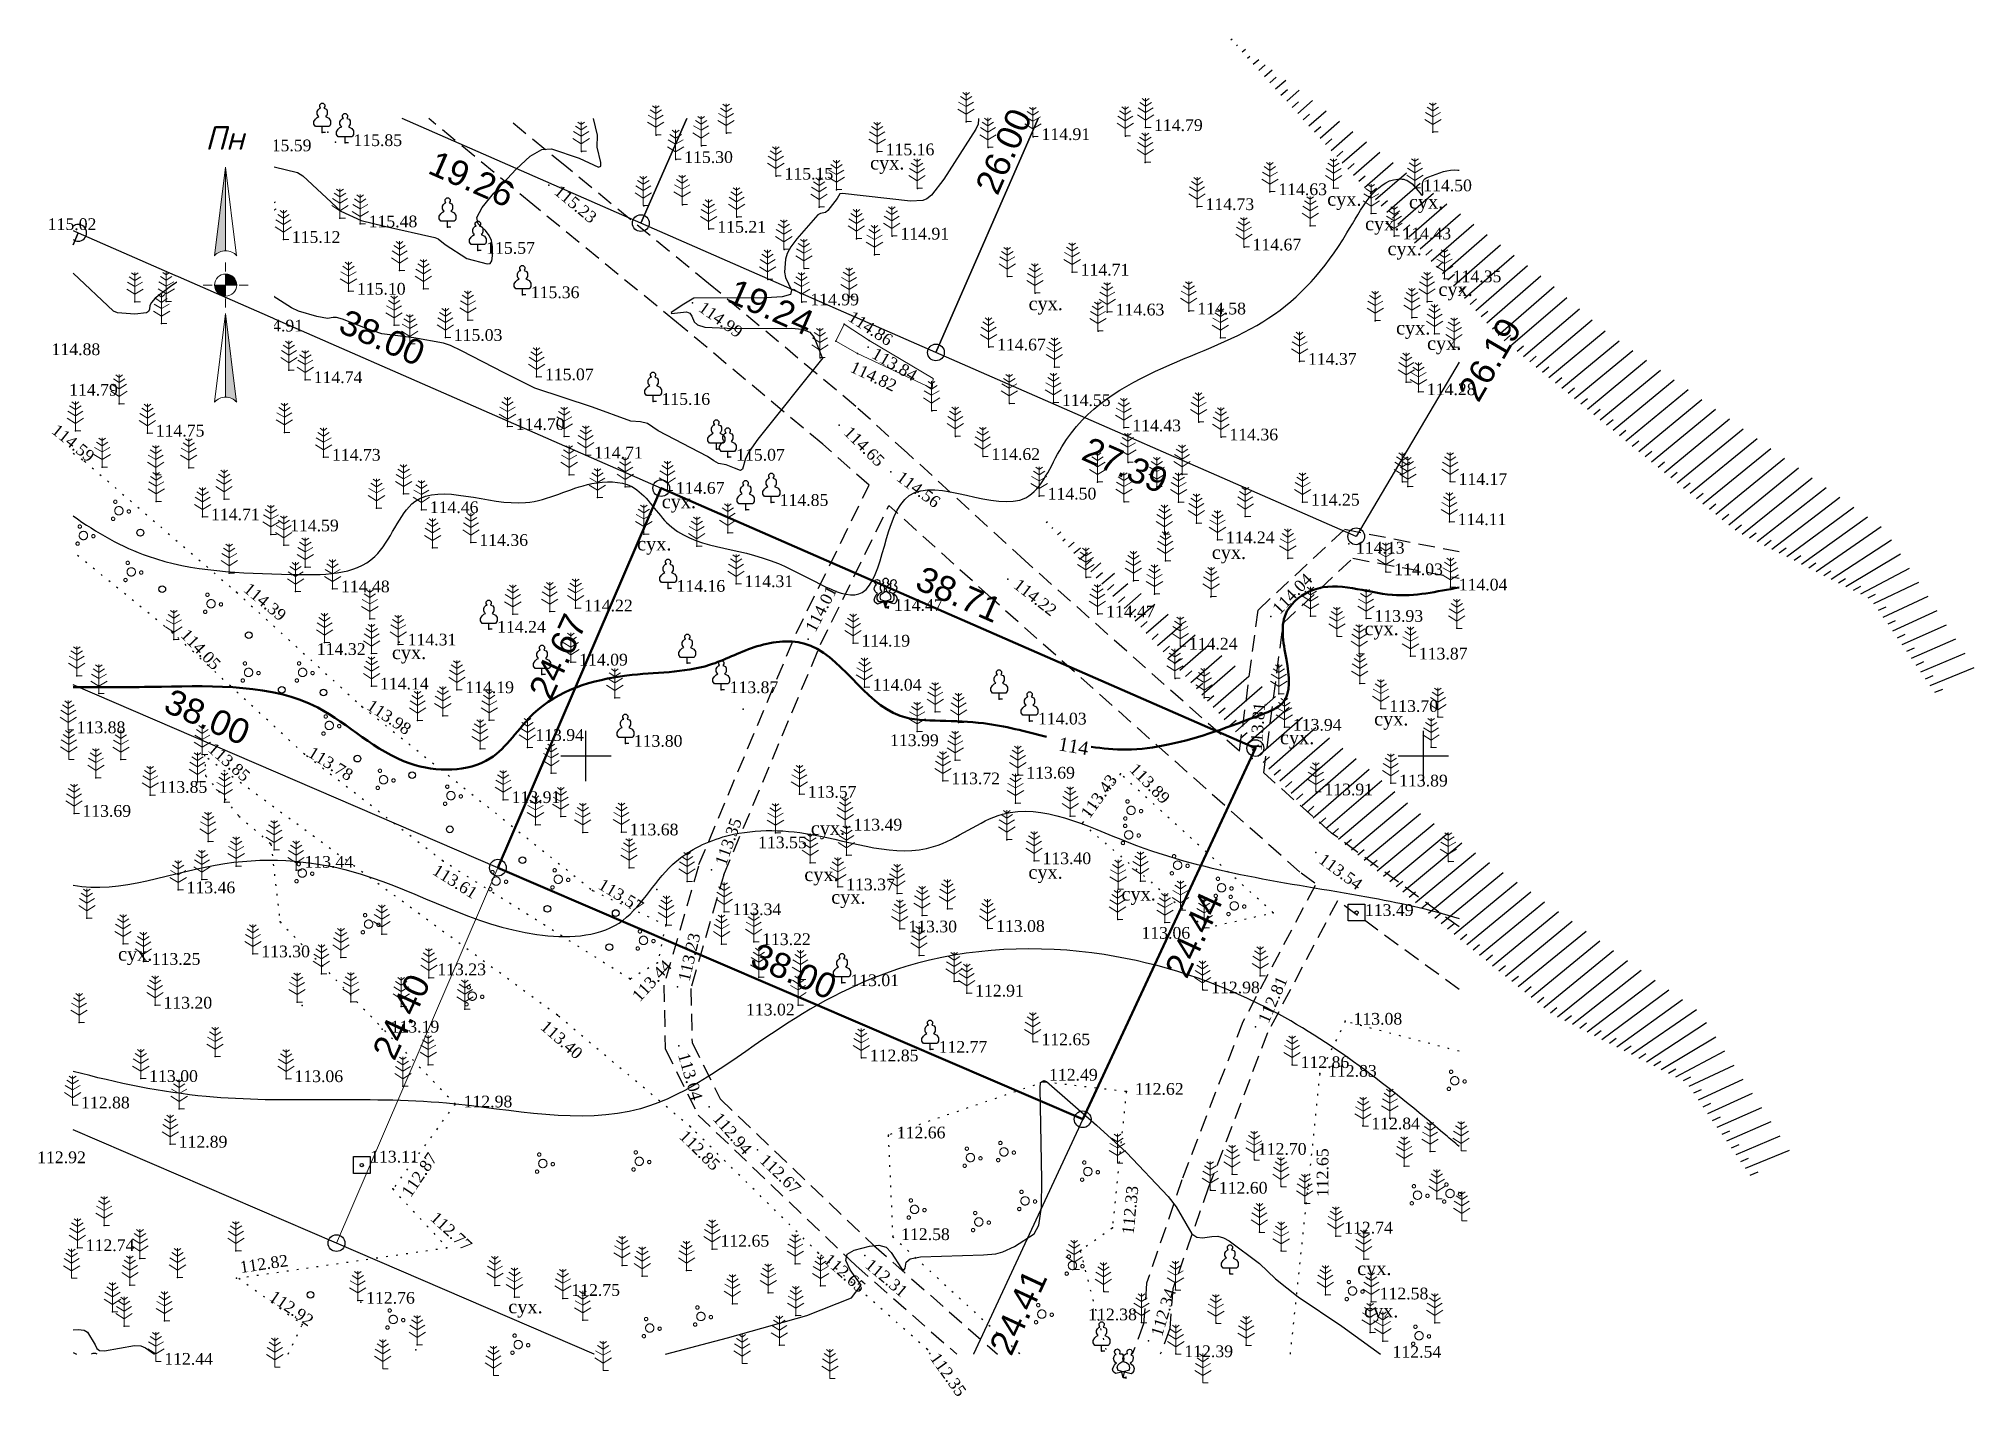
# Model space of a CAD drawing. Header units: millimetres. Extents: x 5405467 to 5405583, y 5524862 to 5524943.
import ezdxf
from ezdxf.enums import TextEntityAlignment as Align

# ---------------------------------------------------------------- set-up
doc = ezdxf.new("R2010")
doc.units = ezdxf.units.MM
doc.set_wipeout_variables(frame=1)
for name, pattern in [('0', [0]), ('DASHEDX2', [1.5, 1, -0.5]), ('HIDDEN', [0.5, 0, -0.5]), ('суцільна', [50, 50, 0])]:
    doc.linetypes.add(name, pattern=pattern)
for name, color, linetype, lineweight in [('#Лист (текст_ПН)', 250, 'Continuous', 0), ('#Штамп', 250, 'Continuous', 0), ('11900000', 1, 'Continuous', 30), ('Контур', 7, 'HIDDEN', 30), ('рельеф', 7, 'Continuous', 0), ('ТОЧКИ', 7, 'Continuous', 30), ('усл. знак', 7, 'суцільна', 20)]:
    doc.layers.add(name, color=color, linetype=linetype, lineweight=lineweight)
for name, color, linetype in [('SC007', 7, 'Continuous'), ('вис_1_1', 170, 'Continuous'), ('горизонтали', 42, 'Continuous'), ('дороги', 7, 'Continuous'), ('Ділянки_Межі', 10, 'Continuous'), ('надписи', 7, 'Continuous'), ('Откос', 7, 'Continuous'), ('отметки', 7, 'Continuous'), ('промеры', 185, 'Continuous'), ('Растительность', 7, 'Continuous')]:
    doc.layers.add(name, color=color, linetype=linetype)
doc.styles.get("Standard").update_dxf_attribs({"font": 'arial.ttf'})
doc.styles.add('times', font='times.ttf')
doc.styles.add('Мой_Топо', font='isocpeui.ttf')
doc.linetypes.add('канава 0', pattern='A,0.9,0,["|",Standard,S=0.25,R=0,X=0,Y=0],0.1', length=1)

msp = doc.modelspace()

# ---------------------------------------------------------------- texts
at = {"layer": 'вис_1_1', "color": 7, "style": 'times'}
msp.add_text('112.92', height=0.7, rotation=325.1756, dxfattribs=at).set_placement((5405481.24, 5524867.86, 112.92), align=Align.MIDDLE_LEFT)
at = {"layer": 'горизонтали', "color": 32, "lineweight": 50, "style": 'times'}
msp.add_text('114', height=0.8, rotation=350.0513, dxfattribs=at).set_placement((5405528.29, 5524901.14, 181.07), align=Align.TOP_LEFT)
at = {"layer": 'надписи', "color": 7, "style": 'times'}
for p in [(5405516.97, 5524935.81, 111.86), (5405544.26, 5524933.65, 111.86), (5405549.14, 5524933.48, 111.86), (5405546.52, 5524932.18, 111.86), (5405547.86, 5524930.69, 111.86), (5405526.43, 5524927.41, 111.86), (5405550.9, 5524928.26, 111.86), (5405548.37, 5524925.96, 111.86), (5405550.22, 5524925.04, 111.86), (5405504.53, 5524915.59, 111.86), (5405503.06, 5524913.07, 111.86), (5405537.37, 5524912.56, 111.86), (5405546.48, 5524908.01, 111.86), (5405488.42, 5524906.58, 111.86), (5405547.06, 5524902.62, 111.86), (5405541.44, 5524901.5, 111.86), (5405513.43, 5524896.09, 111.86), (5405513.04, 5524893.33, 111.86), (5405526.42, 5524893.47, 111.86), (5405514.65, 5524891.98, 111.86), (5405531.98, 5524892.17, 111.86), (5405472.07, 5524888.58, 111.86), (5405546.05, 5524869.81, 111.86), (5405495.37, 5524867.53, 111.86), (5405546.46, 5524867.28, 111.86)]:
    msp.add_text('сух.', height=0.8, dxfattribs=at).set_placement(p, align=Align.TOP_LEFT)
at = {"layer": 'отметки', "color": 7, "style": 'times'}
for s, p in [('114.79', (5405533.92, 5524938.01, 114.79)), ('115.59', (5405480.71, 5524936.8, 115.59)), ('115.85', (5405486.12, 5524937.11, 115.85)), ('115.16', (5405517.9, 5524936.56, 115.16)), ('114.91', (5405527.2, 5524937.47, 114.91)), ('115.30', (5405505.87, 5524936.1, 115.3)), ('115.15', (5405511.86, 5524935.11, 115.15)), ('114.63', (5405541.34, 5524934.18, 114.63)), ('114.50', (5405549.99, 5524934.41, 114.5)), ('114.73', (5405536.99, 5524933.29, 114.73)), ('115.02', (5405467.87, 5524932.1, 115.02)), ('115.48', (5405487.03, 5524932.26, 115.48)), ('115.21', (5405507.85, 5524931.94, 115.21)), ('115.12', (5405482.44, 5524931.33, 115.12)), ('115.57', (5405494.05, 5524930.68, 115.57)), ('114.91', (5405518.78, 5524931.53, 114.91)), ('114.67', (5405539.8, 5524930.88, 114.67)), ('114.43', (5405548.75, 5524931.54, 114.43)), ('114.71', (5405529.54, 5524929.38, 114.71)), ('114.35', (5405551.75, 5524928.98, 114.35)), ('115.10', (5405486.33, 5524928.24, 115.1)), ('115.36', (5405496.71, 5524928.03, 115.36)), ('114.99', (5405513.4, 5524927.6, 114.99)), ('114.91', (5405480.21, 5524926.04, 114.91)), ('114.63', (5405531.63, 5524927, 114.63)), ('114.58', (5405536.5, 5524927.06, 114.58)), ('114.86', (5405476.63, 5524924.89, 114.86)), ('115.03', (5405492.11, 5524925.48, 115.03)), ('114.67', (5405524.55, 5524924.91, 114.67)), ('114.88', (5405468.1, 5524924.63, 114.88)), ('114.37', (5405543.11, 5524924.05, 114.37)), ('114.74', (5405483.75, 5524922.96, 114.74)), ('115.07', (5405497.56, 5524923.13, 115.07)), ('114.79', (5405469.15, 5524922.21, 114.79)), ('115.16', (5405504.51, 5524921.66, 115.16)), ('114.55', (5405528.42, 5524921.59, 114.55)), ('114.28', (5405550.21, 5524922.24, 114.28)), ('114.70', (5405495.82, 5524920.16, 114.7)), ('114.75', (5405474.32, 5524919.77, 114.75)), ('114.43', (5405532.62, 5524920.08, 114.43)), ('114.36', (5405538.42, 5524919.54, 114.36)), ('114.73', (5405484.84, 5524918.33, 114.73)), ('114.71', (5405500.49, 5524918.46, 114.71)), ('115.07', (5405508.97, 5524918.33, 115.07)), ('114.62', (5405524.21, 5524918.37, 114.62)), ('114.17', (5405552.1, 5524916.88, 114.17)), ('114.67', (5405505.37, 5524916.35, 114.67)), ('114.85', (5405511.57, 5524915.63, 114.85)), ('114.50', (5405527.57, 5524916.01, 114.5)), ('114.25', (5405543.29, 5524915.65, 114.25)), ('114.71', (5405477.62, 5524914.77, 114.7)), ('114.46', (5405490.68, 5524915.2, 114.46)), ('114.11', (5405552.05, 5524914.48, 114.11)), ('114.59', (5405482.34, 5524914.11, 114.59)), ('114.36', (5405493.64, 5524913.24, 114.36)), ('114.24', (5405538.21, 5524913.4, 114.24)), ('114.13', (5405545.97, 5524912.78, 114.13)), ('114.03', (5405548.26, 5524911.49, 114.03)), ('114.48', (5405485.38, 5524910.47, 114.48)), ('114.16', (5405505.41, 5524910.5, 114.16)), ('114.31', (5405509.47, 5524910.78, 114.31)), ('114.04', (5405552.11, 5524910.58, 114.04)), ('114.22', (5405499.89, 5524909.33, 114.22)), ('114.47', (5405518.39, 5524909.36, 114.47)), ('114.47', (5405531.06, 5524908.97, 114.47)), ('113.93', (5405547.08, 5524908.71, 113.93)), ('114.24', (5405494.7, 5524908.06, 114.24)), ('114.32', (5405483.94, 5524906.73, 114.32)), ('114.31', (5405489.36, 5524907.3, 114.31)), ('114.19', (5405516.45, 5524907.23, 114.19)), ('114.24', (5405536, 5524907.05, 114.24)), ('113.87', (5405549.73, 5524906.46, 113.87)), ('114.09', (5405499.6, 5524906.1, 114.09)), ('114.14', (5405487.71, 5524904.67, 114.14)), ('114.19', (5405492.8, 5524904.45, 114.19)), ('113.87', (5405508.58, 5524904.45, 113.87)), ('114.04', (5405517.13, 5524904.6, 114.04)), ('113.70', (5405547.97, 5524903.33, 113.7)), ('113.88', (5405469.6, 5524902.06, 113.88)), ('114.03', (5405526.99, 5524902.58, 114.03)), ('113.94', (5405542.21, 5524902.21, 113.94)), ('113.94', (5405496.98, 5524901.6, 113.94)), ('113.80', (5405502.86, 5524901.25, 113.8)), ('113.99', (5405518.16, 5524901.29, 113.99)), ('113.57', (5405513.25, 5524898.21, 113.57)), ('113.72', (5405521.82, 5524899.01, 113.72)), ('113.69', (5405526.29, 5524899.35, 113.69)), ('113.91', (5405544.09, 5524898.35, 113.91)), ('113.89', (5405548.55, 5524898.88, 113.89)), ('113.69', (5405469.94, 5524897.07, 113.69)), ('113.91', (5405495.57, 5524897.89, 113.91)), ('113.68', (5405502.62, 5524895.96, 113.68)), ('113.49', (5405515.98, 5524896.25, 113.49)), ('113.55', (5405510.28, 5524895.19, 113.55)), ('113.40', (5405527.26, 5524894.24, 113.4)), ('113.46', (5405476.16, 5524892.5, 113.46)), ('113.37', (5405515.54, 5524892.68, 113.37)), ('113.34', (5405508.76, 5524891.2, 113.34)), ('113.30', (5405519.25, 5524890.17, 113.3)), ('113.08', (5405524.49, 5524890.2, 113.08)), ('113.49', (5405546.51, 5524891.15, 113.49)), ('113.22', (5405510.52, 5524889.41, 113.22)), ('113.06', (5405533.17, 5524889.79)), ('113.25', (5405474.08, 5524888.23, 113.25)), ('113.30', (5405480.62, 5524888.68, 113.3)), ('113.01', (5405515.79, 5524886.96, 113.01)), ('113.20', (5405474.78, 5524885.62, 113.2)), ('112.91', (5405523.24, 5524886.34, 112.91)), ('112.98', (5405537.33, 5524886.53, 112.98)), ('113.02', (5405509.56, 5524885.21, 113.02)), ('113.08', (5405545.83, 5524884.66, 113.08)), ('113.19', (5405488.34, 5524884.19, 113.19)), ('112.65', (5405527.2, 5524883.43, 112.66)), ('112.85', (5405516.95, 5524882.47, 112.85)), ('112.77', (5405521.06, 5524882.98, 112.77)), ('112.86', (5405542.67, 5524882.07, 112.86)), ('113.00', (5405473.93, 5524881.24, 113)), ('113.06', (5405482.6, 5524881.23, 113.06)), ('112.49', (5405527.65, 5524881.32, 112.5)), ('112.83', (5405544.31, 5524881.55, 112.83)), ('112.98', (5405492.7, 5524879.72, 112.97)), ('112.62', (5405532.78, 5524880.47, 112.62)), ('112.88', (5405469.86, 5524879.66, 112.89)), ('112.66', (5405518.56, 5524877.87, 112.66)), ('112.84', (5405546.89, 5524878.41, 112.84)), ('112.92', (5405467.24, 5524876.39, 112.92)), ('112.89', (5405475.69, 5524877.32, 112.89)), ('112.70', (5405540.12, 5524876.89, 112.7)), ('112.60', (5405537.79, 5524874.57, 112.59)), ('112.58', (5405518.82, 5524871.8, 112.58)), ('112.74', (5405470.14, 5524871.14, 112.74)), ('112.76', (5405486.88, 5524868, 112.76)), ('112.38', (5405529.99, 5524867.01, 112.38)), ('112.39', (5405535.73, 5524864.81, 112.39)), ('112.44', (5405474.83, 5524864.36, 112.44))]:
    msp.add_text(s, height=0.7, dxfattribs=at).set_placement(p, align=Align.TOP_LEFT)
for s, rotation, p in [('115.23', 320.3965, (5405498.49, 5524934.14, 115.23)), ('114.99', 324.6159, (5405507.07, 5524927.18, 114.99)), ('114.86', 326.9815, (5405515.97, 5524926.62, 114.86)), ('113.84', 329.8078, (5405517.35, 5524924.41, 113.84)), ('114.82', 334.8638, (5405516.01, 5524923.6, 114.82)), ('114.59', 321.0476, (5405468.48, 5524919.87, 114.59)), ('114.65', 315.6218, (5405515.83, 5524919.75, 114.65)), ('114.56', 323.599, (5405518.9, 5524917.06, 114.56)), ('114.39', 320.2657, (5405479.95, 5524910.4, 114.39)), ('114.01', 62.7874, (5405513.07, 5524907.65, 114.01)), ('114.22', 322.0994, (5405525.9, 5524910.64, 114.22)), ('114.04', 45.9959, (5405540.91, 5524908.88, 114.04)), ('114.05', 313.7097, (5405476.26, 5524907.66, 114.05)), ('113.98', 326.1537, (5405487.24, 5524903.42, 113.98)), ('113.81', 85.6569, (5405539.65, 5524900.33, 113.81)), ('113.85', 319.0172, (5405477.84, 5524900.85, 113.85)), ('113.78', 328.4145, (5405483.71, 5524900.6, 113.78)), ('113.89', 314.4912, (5405532.9, 5524899.64, 113.89)), ('113.43', 54.2385, (5405529.49, 5524896.62, 113.43)), ('113.35', 70.476, (5405507.69, 5524893.63, 113.35)), ('113.54', 323.6535, (5405544.1, 5524894.24, 113.54)), ('113.61', 327.7848, (5405491.15, 5524893.58, 113.61)), ('113.57', 328.9361, (5405501.03, 5524892.72, 113.58)), ('113.23', 76.8079, (5405505.5, 5524886.66, 113.23)), ('113.44', 47.3595, (5405502.69, 5524885.75, 113.44)), ('112.81', 66.3844, (5405540.1, 5524884.26, 112.81)), ('113.40', 318.8831, (5405497.69, 5524884.28, 113.44)), ('113.04', 286.5082, (5405506.16, 5524882.36, 113.05)), ('112.94', 310.9665, (5405508.06, 5524878.79, 112.94)), ('112.85', 315.4304, (5405506.01, 5524877.73, 112.85)), ('112.87', 55.7142, (5405488.95, 5524873.99, 112.87)), ('112.65', 90, (5405543.63, 5524873.67, 112.65)), ('112.67', 316.0744, (5405510.81, 5524876.3, 112.67)), ('112.33', 84.185, (5405532, 5524871.48, 112.33)), ('112.77', 317.2811, (5405491.13, 5524872.86, 112.77)), ('112.82', 8.3516, (5405479.29, 5524869.82, 112.82)), ('112.65', 318.5075, (5405514.6, 5524870.36, 112.65)), ('112.31', 319.9521, (5405517.06, 5524870.05, 112.31)), ('112.34', 72.9128, (5405533.72, 5524865.5, 112.34)), ('112.35', 305.4297, (5405521.08, 5524864.46, 112.35))]:
    msp.add_text(s, height=0.7, rotation=rotation, dxfattribs=at).set_placement(p, align=Align.TOP_LEFT)
for s, p in [('113.85', (5405474.49, 5524898.15, 113.85)), ('113.44', (5405483.2, 5524893.68, 113.44)), ('113.23', (5405491.13, 5524887.26, 113.23)), ('113.11', (5405487.12, 5524876.08, 113.11)), ('112.74', (5405545.27, 5524871.84, 112.74)), ('112.65', (5405508.04, 5524871.06, 112.65)), ('112.75', (5405499.13, 5524868.12, 112.75)), ('112.58', (5405547.39, 5524867.91, 112.58)), ('112.54', (5405548.16, 5524864.43, 112.54))]:
    msp.add_text(s, height=0.7, dxfattribs=at).set_placement(p, align=Align.MIDDLE_LEFT)
at = {"layer": 'промеры', "char_height": 1.5, "attachment_point": 1}
for s, insert, rotation in [('26.00', (5405523.2, 5524934), 66.3795), ('19.26', (5405491.09, 5524936.19), 336.3558), ('19.24', (5405508.95, 5524928.54), 336.3558), ('38.00', (5405485.74, 5524926.72), 336.3558), ('26.19', (5405551.99, 5524921.79), 59.7782), ('27.39', (5405530.1, 5524919.1), 336.3558), ('38.71', (5405520.17, 5524911.39), 336.3558), ('24.67', (5405496.54, 5524903.87), 65.2155), ('38.00', (5405475.3, 5524904.07), 336.3558), ('24.44', (5405534.51, 5524887.26), 65.2155), ('38.00', (5405510.32, 5524888.89), 336.3558), ('24.40', (5405487.2, 5524882.37), 65.2155), ('24.41', (5405524.03, 5524864.74), 65.2155)]:
    msp.add_mtext(s, dxfattribs=dict(at, insert=insert, rotation=rotation))

# ---------------------------------------------------------------- blocks, each defined once
blk = doc.blocks.new('SYMBOL902')
at = {"layer": 'SC007'}
blk.add_lwpolyline([(-1.25, -1.25), (-1.25, 1.25), (1.25, 1.25), (1.25, -1.25)], close=True, dxfattribs=at)
blk.add_circle((0, 0), 0.25, dxfattribs=at)
blk = doc.blocks.new('A$C51FE15A3')
at = {"layer": 'Растительность', "color": 94, "lineweight": 0}
for points in [[(-0.45, 1.17), (0, 0.9), (0.45, 1.17)], [(-0.34, 1.49), (0, 1.27), (0.34, 1.49)], [(-0.2, 1.73), (0, 1.58), (0.2, 1.73)], [(0, 1.75), (0, 0), (0.32, 0)], [(-0.49, 0.75), (0, 0.44), (0.49, 0.75)]]:
    blk.add_lwpolyline(points, dxfattribs=at)
blk = doc.blocks.new('A$C2ACB5305')
at = {"layer": 'Растительность'}
blk.add_lwpolyline([(0.2, 0), (0.2, 0), (0, 0), (0, 0.35), (-0.4, 0.35), (-0.5, 0.5), (-0.5, 0.65), (-0.4, 0.8), (-0.3, 0.9), (-0.2, 0.95), (-0.25, 1), (-0.3, 1.1), (-0.3, 1.25), (-0.25, 1.35), (-0.15, 1.45), (-0.1, 1.45), (-0.15, 1.55), (-0.15, 1.65), (-0.05, 1.75), (0.05, 1.75), (0.15, 1.65), (0.15, 1.55), (0.1, 1.45), (0.25, 1.4), (0.3, 1.3), (0.3, 1.1), (0.25, 1), (0.2, 0.95), (0.4, 0.85), (0.5, 0.7), (0.5, 0.5), (0.45, 0.4), (0.4, 0.35), (0, 0.35)], dxfattribs=at)
blk = doc.blocks.new('A$C72385B22')
at = {"layer": 'усл. знак'}
for centre, radius in [((0, 0), 0.625), ((-0.02, 1.49), 0.25), ((-1.29, -0.64), 0.25), ((1.28, -0.76), 0.25)]:
    blk.add_circle(centre, radius, dxfattribs=at)
blk = doc.blocks.new('Geo_Otkos_1', base_point=(5406079.34, 5525314.65, 108.81))
at = {"color": 0, "lineweight": -2}
for p, q in [((5406080, 5525313.91, 108.81), (5406080.07, 5525313.96, 108.81)), ((5406080.34, 5525313.54, 108.81), (5406080.4, 5525313.6, 108.81)), ((5406080.67, 5525313.18, 108.81), (5406080.87, 5525313.35, 108.81)), ((5406081, 5525312.81, 108.81), (5406081.13, 5525312.93, 108.81)), ((5406081.33, 5525312.44, 108.81), (5406081.67, 5525312.73, 108.81)), ((5406081.66, 5525312.07, 108.81), (5406082.04, 5525312.4, 108.81)), ((5406082, 5525311.71, 108.81), (5406082.47, 5525312.12, 108.81)), ((5406082.33, 5525311.34, 108.81), (5406082.71, 5525311.67, 108.81)), ((5406082.66, 5525310.97, 108.81), (5406083.27, 5525311.5, 108.81)), ((5406082.99, 5525310.6, 108.81), (5406083.37, 5525310.93, 108.81)), ((5406083.33, 5525310.24, 108.81), (5406084.08, 5525310.89, 108.81)), ((5406083.66, 5525309.87, 108.81), (5406084.04, 5525310.2, 108.81)), ((5406083.99, 5525309.5, 108.81), (5406084.88, 5525310.27, 108.81)), ((5406084.65, 5525308.77, 108.81), (5406085.68, 5525309.66, 108.81)), ((5406084.32, 5525309.13, 108.81), (5406084.7, 5525309.46, 108.81)), ((5406084.99, 5525308.4, 108.81), (5406085.36, 5525308.73, 108.81)), ((5406085.32, 5525308.03, 108.81), (5406086.48, 5525309.04, 108.81)), ((5406085.65, 5525307.66, 108.81), (5406086.03, 5525307.99, 108.81)), ((5406085.98, 5525307.3, 108.81), (5406087.28, 5525308.43, 108.81)), ((5406086.65, 5525306.56, 108.81), (5406088.09, 5525307.81, 108.81)), ((5406086.32, 5525306.93, 108.81), (5406086.69, 5525307.26, 108.81)), ((5406086.98, 5525306.19, 108.81), (5406087.36, 5525306.52, 108.81)), ((5406087.31, 5525305.83, 108.81), (5406088.89, 5525307.2, 108.81)), ((5406087.98, 5525305.09, 108.81), (5406089.69, 5525306.58, 108.81)), ((5406087.64, 5525305.46, 108.81), (5406088.02, 5525305.79, 108.81)), ((5406088.31, 5525304.72, 108.81), (5406088.69, 5525305.05, 108.81)), ((5406088.64, 5525304.36, 108.81), (5406090.49, 5525305.97, 108.81)), ((5406089.3, 5525303.62, 108.81), (5406091.29, 5525305.35, 108.81)), ((5406088.97, 5525303.99, 108.81), (5406089.35, 5525304.32, 108.81)), ((5406089.97, 5525302.89, 108.81), (5406092.09, 5525304.74, 108.81)), ((5406090.63, 5525302.15, 108.81), (5406092.9, 5525304.12, 108.81)), ((5406089.64, 5525303.26, 108.81), (5406090.01, 5525303.58, 108.81)), ((5406090.3, 5525302.52, 108.81), (5406090.68, 5525302.85, 108.81)), ((5406091.3, 5525301.42, 108.81), (5406093.7, 5525303.51, 108.81)), ((5406091.96, 5525300.68, 108.81), (5406094.5, 5525302.89, 108.81)), ((5406090.97, 5525301.79, 108.81), (5406091.34, 5525302.11, 108.81)), ((5406092.63, 5525299.95, 108.81), (5406095.3, 5525302.28, 108.81)), ((5406093.29, 5525299.21, 108.81), (5406096.1, 5525301.66, 108.81)), ((5406091.63, 5525301.05, 108.81), (5406092.01, 5525301.38, 108.81)), ((5406092.29, 5525300.32, 108.81), (5406092.67, 5525300.64, 108.81)), ((5406093.95, 5525298.48, 108.81), (5406096.91, 5525301.05, 108.81)), ((5406094.62, 5525297.74, 108.81), (5406097.71, 5525300.43, 108.81)), ((5406092.96, 5525299.58, 108.81), (5406093.34, 5525299.91, 108.81)), ((5406095.28, 5525297.01, 108.81), (5406098.51, 5525299.82, 108.81)), ((5406093.62, 5525298.85, 108.81), (5406094, 5525299.17, 108.81)), ((5406094.29, 5525298.11, 108.81), (5406094.66, 5525298.44, 108.81)), ((5406095.95, 5525296.27, 108.81), (5406099.29, 5525299.18, 108.81)), ((5406096.7, 5525295.63, 108.81), (5406100.05, 5525298.51, 108.81)), ((5406094.95, 5525297.38, 108.81), (5406095.33, 5525297.7, 108.81)), ((5406095.62, 5525296.64, 108.81), (5406095.99, 5525296.97, 108.81)), ((5406097.46, 5525295, 108.81), (5406100.81, 5525297.85, 108.81)), ((5406098.23, 5525294.37, 108.81), (5406101.57, 5525297.18, 108.81)), ((5406096.32, 5525295.94, 108.81), (5406096.69, 5525296.27, 108.81)), ((5406098.99, 5525293.74, 108.81), (5406102.34, 5525296.53, 108.81)), ((5406099.76, 5525293.11, 108.81), (5406103.17, 5525295.94, 108.81)), ((5406097.08, 5525295.31, 108.81), (5406097.46, 5525295.64, 108.81)), ((5406097.85, 5525294.68, 108.81), (5406098.23, 5525295.01, 108.81)), ((5406100.52, 5525292.48, 108.81), (5406103.99, 5525295.36, 108.81)), ((5406101.29, 5525291.85, 108.81), (5406104.81, 5525294.78, 108.81)), ((5406098.61, 5525294.06, 108.81), (5406098.99, 5525294.38, 108.81)), ((5406099.37, 5525293.43, 108.81), (5406099.76, 5525293.75, 108.81)), ((5406102.05, 5525291.22, 108.81), (5406105.64, 5525294.19, 108.81)), ((5406102.82, 5525290.59, 108.81), (5406106.46, 5525293.61, 108.81)), ((5406100.14, 5525292.8, 108.81), (5406100.52, 5525293.12, 108.81)), ((5406100.9, 5525292.17, 108.81), (5406101.29, 5525292.49, 108.81)), ((5406103.58, 5525289.96, 108.81), (5406107.29, 5525293.02, 108.81)), ((5406104.35, 5525289.33, 108.81), (5406108.11, 5525292.44, 108.81)), ((5406101.67, 5525291.54, 108.81), (5406102.05, 5525291.86, 108.81)), ((5406102.43, 5525290.91, 108.81), (5406102.82, 5525291.23, 108.81)), ((5406105.11, 5525288.71, 108.81), (5406108.94, 5525291.85, 108.81)), ((5406105.88, 5525288.08, 108.81), (5406109.76, 5525291.27, 108.81)), ((5406103.2, 5525290.28, 108.81), (5406103.58, 5525290.6, 108.81)), ((5406103.96, 5525289.65, 108.81), (5406104.35, 5525289.97, 108.81)), ((5406106.65, 5525287.45, 108.81), (5406110.58, 5525290.68, 108.81)), ((5406107.42, 5525286.83, 108.81), (5406111.41, 5525290.1, 108.81)), ((5406104.73, 5525289.02, 108.81), (5406105.12, 5525289.34, 108.81)), ((5406108.18, 5525286.2, 108.81), (5406112.23, 5525289.51, 108.81)), ((5406108.95, 5525285.58, 108.81), (5406113.06, 5525288.93, 108.81)), ((5406105.5, 5525288.39, 108.81), (5406105.88, 5525288.71, 108.81)), ((5406106.27, 5525287.77, 108.81), (5406106.65, 5525288.09, 108.81)), ((5406109.72, 5525284.95, 108.81), (5406113.88, 5525288.35, 108.81)), ((5406110.53, 5525284.39, 108.81), (5406114.71, 5525287.76, 108.81)), ((5406107.03, 5525287.14, 108.81), (5406107.42, 5525287.46, 108.81)), ((5406107.8, 5525286.52, 108.81), (5406108.19, 5525286.83, 108.81)), ((5406111.42, 5525283.95, 108.81), (5406115.53, 5525287.18, 108.81)), ((5406112.3, 5525283.5, 108.81), (5406116.35, 5525286.59, 108.81)), ((5406108.57, 5525285.89, 108.81), (5406108.95, 5525286.21, 108.81)), ((5406109.33, 5525285.26, 108.81), (5406109.72, 5525285.58, 108.81)), ((5406113.18, 5525283.05, 108.81), (5406117.18, 5525286.01, 108.81)), ((5406114.07, 5525282.6, 108.81), (5406118, 5525285.43, 108.81)), ((5406110.1, 5525284.64, 108.81), (5406110.49, 5525284.95, 108.81)), ((5406110.97, 5525284.17, 108.81), (5406111.36, 5525284.48, 108.81)), ((5406114.95, 5525282.16, 108.81), (5406118.82, 5525284.84, 108.81)), ((5406111.86, 5525283.72, 108.81), (5406112.25, 5525284.03, 108.81)), ((5406112.74, 5525283.28, 108.81), (5406113.14, 5525283.58, 108.81)), ((5406113.63, 5525282.83, 108.81), (5406114.03, 5525283.12, 108.81)), ((5406115.84, 5525281.71, 108.81), (5406119.43, 5525284.05, 108.81)), ((5406116.72, 5525281.26, 108.81), (5406119.98, 5525283.21, 108.81)), ((5406114.51, 5525282.38, 108.81), (5406114.92, 5525282.67, 108.81)), ((5406115.39, 5525281.93, 108.81), (5406115.81, 5525282.21, 108.81)), ((5406117.6, 5525280.82, 108.81), (5406120.52, 5525282.37, 108.81)), ((5406116.28, 5525281.49, 108.81), (5406116.7, 5525281.75, 108.81)), ((5406117.16, 5525281.04, 108.81), (5406117.6, 5525281.29, 108.81)), ((5406118.05, 5525280.59, 108.81), (5406118.49, 5525280.81, 108.81)), ((5406118.39, 5525280.26, 108.81), (5406121.07, 5525281.52, 108.81)), ((5406118.67, 5525279.85, 108.81), (5406119.12, 5525280.06, 108.81)), ((5406118.95, 5525279.44, 108.81), (5406121.62, 5525280.68, 108.81)), ((5406119.51, 5525278.62, 108.81), (5406122.17, 5525279.83, 108.81)), ((5406119.23, 5525279.03, 108.81), (5406119.68, 5525279.24, 108.81)), ((5406119.79, 5525278.21, 108.81), (5406120.25, 5525278.42, 108.81)), ((5406120.07, 5525277.81, 108.81), (5406122.73, 5525278.98, 108.81)), ((5406120.35, 5525277.4, 108.81), (5406120.81, 5525277.6, 108.81)), ((5406120.63, 5525276.99, 108.81), (5406123.28, 5525278.14, 108.81)), ((5406121.19, 5525276.17, 108.81), (5406123.83, 5525277.29, 108.81)), ((5406120.91, 5525276.58, 108.81), (5406121.37, 5525276.78, 108.81)), ((5406121.75, 5525275.36, 108.81), (5406124.38, 5525276.44, 108.81)), ((5406121.47, 5525275.76, 108.81), (5406121.93, 5525275.96, 108.81)), ((5406122.03, 5525274.95, 108.81), (5406122.5, 5525275.14, 108.81))]:
    blk.add_line(p, q, dxfattribs=at)
blk = doc.blocks.new('*U6')
at = {"color": 0}
for points in [[(-0.113, 0), (-0.109, -0.029), (-0.097, -0.056)], [(-0.113, 0), (-0.097, -0.056), (0, 0)], [(-0.097, -0.056), (0, -0.113), (0, 0)], [(-0.097, -0.056), (-0.08, -0.08), (-0.056, -0.097)], [(-0.097, -0.056), (-0.056, -0.097), (0, -0.113)], [(-0.056, -0.097), (-0.029, -0.109), (0, -0.113)]]:
    blk.add_solid(points, dxfattribs=at)
blk = doc.blocks.new('*U7')
at = {"color": 0}
for points in [[(0, 0), (0.097, 0.056), (0, 0.113)], [(0.097, 0.056), (0.029, 0.109), (0, 0.113)], [(0, 0), (0.113, 0), (0.097, 0.056)], [(0.097, 0.056), (0.056, 0.097), (0.029, 0.109)], [(0.097, 0.056), (0.08, 0.08), (0.056, 0.097)], [(0.113, 0), (0.109, 0.029), (0.097, 0.056)]]:
    blk.add_solid(points, dxfattribs=at)
blk = doc.blocks.new('*U8')
at = {"color": 0}
for points in [[(0, -1.136), (0.021, -1.138), (0, -0.288)], [(0.021, -1.138), (0.042, -1.142), (0, -0.288)], [(0.042, -1.142), (0.062, -1.15), (0, -0.288)], [(0.062, -1.15), (0.081, -1.16), (0, -0.288)], [(0.081, -1.16), (0.098, -1.173), (0, -0.288)], [(0.098, -1.173), (0.113, -1.188), (0, -0.288)]]:
    blk.add_solid(points, dxfattribs=at)
blk = doc.blocks.new('*U9')
at = {"color": 0}
for points in [[(-0.113, 0.297), (-0.098, 0.312), (0, 1.197)], [(-0.098, 0.312), (-0.081, 0.325), (0, 1.197)], [(-0.081, 0.325), (-0.062, 0.335), (0, 1.197)], [(-0.062, 0.335), (-0.042, 0.343), (0, 1.197)], [(-0.042, 0.343), (-0.021, 0.347), (0, 1.197)], [(-0.021, 0.347), (0, 0.349), (0, 1.197)]]:
    blk.add_solid(points, dxfattribs=at)
blk = doc.blocks.new('#Північ')
at = {"color": 7}
blk.add_wipeout([(-2.9, 10.63), (2.9, 10.63), (2.9, -7.98), (-2.9, -7.98)], dxfattribs=at).dxf.layer = '#Лист (текст_ПН)'
at = {"layer": '#Лист (текст_ПН)'}
for p, q in [((-0.66, 1.75), (0, 7.04)), ((0, 7.04), (0, 2.05)), ((0, 7.04), (0.66, 1.75)), ((0, 1.34), (0, 0.81)), ((-1.34, 0), (-0.81, 0)), ((-0.66, 0), (0.66, 0)), ((0, 0.66), (0, -0.66)), ((1.34, 0), (0.81, 0)), ((0, -1.34), (0, -0.81)), ((-0.66, -6.99), (0, -1.69)), ((0, -1.69), (0.66, -6.99)), ((0, -1.69), (0, -6.69))]:
    blk.add_line(p, q, dxfattribs=at)
at = {"layer": '#Лист (текст_ПН)', "flags": 128}
for points in [[(0, 7.04), (-0.66, 1.75, -0.218585), (0, 2.05)], [(0, 0), (-0.66, 0, 0.414214), (0, -0.66)]]:
    blk.add_lwpolyline(points, format="xyb", close=True, dxfattribs=at)
at = {"layer": '#Лист (текст_ПН)'}
blk.add_circle((0, 0), 0.662, dxfattribs=at)
for centre in [(0, 1.18), (0, -7.56)]:
    blk.add_arc(centre, 0.874, 40.6798, 139.3202, dxfattribs=at)
at = {"layer": '#Лист (текст_ПН)', "xscale": 5.883850111352785, "yscale": 5.883850111352785, "zscale": 5.883850111352785}
for name in ['*U9', '*U6', '*U7', '*U8']:
    blk.add_blockref(name, (0, 0), dxfattribs=at)
at = {"layer": '#Лист (текст_ПН)', "style": 'Мой_Топо'}
blk.add_text('Пн', height=1.4, dxfattribs=at).set_placement((-1.22, 8.08))

# ---------------------------------------------------------------- linework, layer by layer
at = {"layer": '11900000', "color": 0, "linetype": '0', "lineweight": 15, "ltscale": 0.7}
for points in [[(5405550, 5524898.5), (5405550, 5524901.5)], [(5405550, 5524898.5), (5405550, 5524901.5)], [(5405550, 5524898.5), (5405550, 5524901.5)], [(5405550, 5524898.5), (5405550, 5524901.5)], [(5405550, 5524898.5), (5405550, 5524901.5)], [(5405550, 5524898.5), (5405550, 5524901.5)], [(5405550, 5524898.5), (5405550, 5524901.5)], [(5405550, 5524898.5), (5405550, 5524901.5)], [(5405550, 5524898.5), (5405550, 5524901.5)], [(5405550, 5524898.5), (5405550, 5524901.5)], [(5405550, 5524898.5), (5405550, 5524901.5)], [(5405548.5, 5524900), (5405551.5, 5524900)], [(5405548.5, 5524900), (5405551.5, 5524900)], [(5405548.5, 5524900), (5405551.5, 5524900)], [(5405548.5, 5524900), (5405551.5, 5524900)], [(5405548.5, 5524900), (5405551.5, 5524900)], [(5405548.5, 5524900), (5405551.5, 5524900)], [(5405548.5, 5524900), (5405551.5, 5524900)], [(5405548.5, 5524900), (5405551.5, 5524900)], [(5405548.5, 5524900), (5405551.5, 5524900)], [(5405548.5, 5524900), (5405551.5, 5524900)], [(5405548.5, 5524900), (5405551.5, 5524900)]]:
    msp.add_lwpolyline(points, dxfattribs=at)
at = {"layer": '11900000', "linetype": '0', "lineweight": 15, "ltscale": 0.7}
for points in [[(5405550, 5524898.5), (5405550, 5524901.5)], [(5405550, 5524898.5), (5405550, 5524901.5)], [(5405550, 5524898.5), (5405550, 5524901.5)], [(5405548.5, 5524900), (5405551.5, 5524900)], [(5405548.5, 5524900), (5405551.5, 5524900)], [(5405548.5, 5524900), (5405551.5, 5524900)], [(5405548.5, 5524900), (5405551.5, 5524900)], [(5405548.5, 5524900), (5405551.5, 5524900)], [(5405548.5, 5524900), (5405551.5, 5524900)]]:
    msp.add_lwpolyline(points, dxfattribs=at)
at = {"layer": '11900000', "color": 7}
for points in [[(5405500, 5524898.5, 0), (5405500, 5524901.5, 0)], [(5405500, 5524898.5, 0), (5405500, 5524901.5, 0)], [(5405550, 5524898.5, 0), (5405550, 5524901.5, 0)], [(5405550, 5524898.5, 0), (5405550, 5524901.5, 0)], [(5405498.5, 5524900, 0), (5405501.5, 5524900, 0)], [(5405498.5, 5524900, 0), (5405501.5, 5524900, 0)], [(5405548.5, 5524900, 0), (5405551.5, 5524900, 0)], [(5405548.5, 5524900, 0), (5405551.5, 5524900, 0)]]:
    msp.add_polyline3d(points, dxfattribs=at)
at = {"layer": 'вис_1_1', "color": 7}
for p in [(5405486.57, 5524867.39, 112.87), (5405483.07, 5524866.06, 112.92), (5405489.85, 5524864.54, 112.81)]:
    msp.add_point(p, dxfattribs=at)
at = {"layer": 'горизонтали', "color": 32}
for points in [[(5405523.44, 5524938.05, 115), (5405523.44, 5524938.01, 115), (5405523.42, 5524937.71, 115), (5405523.28, 5524937.42, 115), (5405521.37, 5524934.43, 115), (5405520.64, 5524933.47, 115), (5405520.36, 5524933.25, 115), (5405520.11, 5524933.17, 115), (5405519.38, 5524933.13, 115), (5405515.32, 5524933.57, 115), (5405515.16, 5524933.55, 115), (5405515.01, 5524933.28, 115), (5405514.44, 5524932.56, 115), (5405514.3, 5524932.44, 115), (5405514.01, 5524932.39, 115), (5405513.84, 5524932.3, 115), (5405512.59, 5524930.87, 115), (5405512.24, 5524930.39, 115), (5405512.01, 5524929.99, 115), (5405511.91, 5524929.65, 115), (5405511.85, 5524928.88, 115), (5405511.91, 5524928.57, 115), (5405512.28, 5524927.81, 115), (5405512.22, 5524927.55, 115), (5405511.71, 5524927.4, 115), (5405510.76, 5524927.34, 115), (5405506.44, 5524927.32, 115), (5405505.84, 5524926.97, 115), (5405505.09, 5524926.47, 115), (5405505.12, 5524926.41, 115), (5405506.01, 5524926.52, 115), (5405506.2, 5524926.43, 115), (5405506.33, 5524926.25, 115), (5405506.47, 5524925.92, 115), (5405506.67, 5524925.73, 115), (5405507.1, 5524925.6, 115), (5405508.88, 5524925.52, 115), (5405512.27, 5524925.53, 115), (5405512.92, 5524925.48, 115), (5405513.37, 5524925.29, 115), (5405513.62, 5524924.98, 115), (5405514.09, 5524923.82, 115), (5405514.14, 5524923.76, 115), (5405510.26, 5524918.92, 115), (5405509.74, 5524918.18, 115), (5405509.52, 5524917.75, 115), (5405509.35, 5524917.13, 115), (5405509.24, 5524917.04, 115), (5405508.87, 5524917.19, 115), (5405508.37, 5524917.37, 115), (5405507.92, 5524917.46, 115), (5405507.64, 5524917.61, 115), (5405507.26, 5524917.88, 115), (5405504.31, 5524919.41, 115), (5405503.67, 5524919.84, 115), (5405503.26, 5524919.94, 115), (5405502.68, 5524919.99, 115), (5405500.4, 5524920.82, 115), (5405496.96, 5524921.96, 115), (5405495.12, 5524922.88, 115), (5405492.58, 5524924.19, 115), (5405491.91, 5524924.5, 115), (5405491.5, 5524924.64, 115), (5405489.72, 5524924.96, 115), (5405487.82, 5524925.21, 115), (5405486.84, 5524925.54, 115), (5405485.47, 5524926.08, 115), (5405485.12, 5524926.18, 115), (5405484.92, 5524926.18, 115), (5405484.58, 5524926.11, 115), (5405483.93, 5524926.24, 115), (5405482.85, 5524926.56, 115), (5405482.42, 5524926.76, 115), (5405479.21, 5524928.81, 115), (5405478.83, 5524928.94, 115), (5405477.86, 5524929.03, 115), (5405477.48, 5524929.03, 115), (5405476.82, 5524928.89, 115), (5405476.06, 5524928.58, 115), (5405475.29, 5524928.08, 115), (5405474.29, 5524927.32, 115), (5405474.06, 5524927.08, 115), (5405473.97, 5524926.9, 115), (5405473.94, 5524926.67, 115), (5405473.88, 5524926.54, 115), (5405473.77, 5524926.46, 115), (5405473.07, 5524926.38, 115), (5405472.03, 5524926.46, 115), (5405471.79, 5524926.56, 115), (5405469.39, 5524928.82, 115)], [(5405477.96, 5524938.05, 115.5), (5405479.66, 5524936.2, 115.5), (5405480.26, 5524935.5, 115.5), (5405480.73, 5524935.32, 115.5), (5405482.79, 5524934.83, 115.5), (5405483.11, 5524934.63, 115.5), (5405485.38, 5524932.52, 115.5), (5405486.58, 5524931.97, 115.5), (5405487.97, 5524931.62, 115.5), (5405490.99, 5524930.95, 115.5), (5405491.18, 5524930.87, 115.5), (5405491.59, 5524930.53, 115.5), (5405492.89, 5524929.7, 115.5), (5405494.11, 5524929.38, 115.5), (5405494.29, 5524929.4, 115.5), (5405494.39, 5524929.56, 115.5), (5405494.43, 5524929.86, 115.5), (5405494.42, 5524930.41, 115.5), (5405494.37, 5524930.77, 115.5), (5405494.23, 5524931.08, 115.5), (5405494, 5524931.36, 115.5), (5405493.57, 5524931.76, 115.5), (5405493.49, 5524932.14, 115.5), (5405493.8, 5524932.75, 115.5), (5405494.5, 5524933.59, 115.5), (5405495.84, 5524935.03, 115.5), (5405496.68, 5524935.8, 115.5), (5405497.38, 5524936.21, 115.5), (5405497.95, 5524936.24, 115.5), (5405499.6, 5524935.69, 115.5), (5405500.76, 5524935.15, 115.5), (5405500.89, 5524935.21, 115.5), (5405500.89, 5524935.42, 115.5), (5405500.68, 5524936.35, 115.5), (5405500.69, 5524937.07, 115.5), (5405500.45, 5524938.05, 115.5)], [(5405504.75, 5524864.29, 112.5), (5405508.46, 5524865.26, 112.5), (5405513.19, 5524866.6, 112.5), (5405515.85, 5524867.65, 112.5), (5405516.44, 5524868.41, 112.5), (5405515.77, 5524869.33, 112.5), (5405515.51, 5524869.87, 112.5), (5405515.59, 5524870.26, 112.5), (5405516.02, 5524870.5, 112.5), (5405516.94, 5524870.74, 112.5), (5405517.49, 5524870.8, 112.5), (5405517.92, 5524870.67, 112.5), (5405518.23, 5524870.35, 112.5), (5405518.84, 5524869.4, 112.5), (5405518.99, 5524869.31, 112.5), (5405519.07, 5524869.43, 112.5), (5405519.13, 5524869.78, 112.5), (5405519.37, 5524869.98, 112.5), (5405519.97, 5524870.1, 112.5), (5405523.74, 5524870.21, 112.5), (5405524.47, 5524870.28, 112.5), (5405524.89, 5524870.39, 112.5), (5405525.59, 5524870.72, 112.5), (5405526.77, 5524871.47, 112.5), (5405527.05, 5524871.98, 112.5), (5405527.2, 5524873.06, 112.5), (5405527.22, 5524874.7, 112.5), (5405527.12, 5524880.16, 112.5), (5405527.14, 5524880.5, 112.5), (5405527.34, 5524880.62, 112.5), (5405527.5, 5524880.56, 112.5), (5405530.49, 5524877.96, 112.5), (5405532.27, 5524876.32, 112.5), (5405534.77, 5524873.7, 112.5), (5405535.25, 5524873.08, 112.5), (5405536.17, 5524871.47, 112.5), (5405536.48, 5524871.27, 112.5), (5405536.82, 5524871.24, 112.5), (5405537.37, 5524871.32, 112.5), (5405537.73, 5524871.33, 112.5), (5405538.07, 5524871.24, 112.5), (5405538.4, 5524871.06, 112.5), (5405540.21, 5524869.71, 112.5), (5405541.17, 5524868.79, 112.5), (5405542.53, 5524867.72, 112.5), (5405545.14, 5524865.95, 112.5), (5405547.45, 5524864.29, 112.5)], [(5405469.39, 5524865.75, 112.5), (5405469.69, 5524865.77, 112.5), (5405470.05, 5524865.73, 112.5), (5405470.25, 5524865.6, 112.5), (5405470.71, 5524864.85, 112.5), (5405470.81, 5524864.62, 112.5), (5405470.96, 5524864.51, 112.5), (5405471.27, 5524864.49, 112.5), (5405473.05, 5524864.81, 112.5), (5405473.43, 5524864.78, 112.5), (5405473.71, 5524864.66, 112.5), (5405474.25, 5524864.29, 112.5)]]:
    msp.add_polyline3d(points, dxfattribs=at)
for points, knots in [([(5405469.39, 5524914.34), (5405470.78, 5524913.32), (5405474.87, 5524911.05), (5405480.95, 5524910.86), (5405487.75, 5524910.73), (5405489.62, 5524917.19), (5405495.92, 5524914.07), (5405499.64, 5524916.4), (5405503.16, 5524916.45), (5405505.42, 5524912.2), (5405510.74, 5524912.76), (5405517.84, 5524907.27), (5405517.74, 5524918.75), (5405526.32, 5524913.3), (5405528.74, 5524920.19), (5405534.13, 5524923.28), (5405541.14, 5524925.69), (5405545.04, 5524930.06), (5405547.24, 5524934.59), (5405549.31, 5524934.41), (5405550.2, 5524932.88), (5405549.79, 5524934.37), (5405550.8, 5524934.74), (5405551.51, 5524935.06), (5405552.11, 5524934.97), (5405552.13, 5524934.97)], [631.34306, 631.34306, 631.34306, 631.34306, 636.424411, 645.037599, 650.155211, 654.20471, 660.817642, 664.928993, 667.318617, 670.308652, 677.41329, 682.706882, 689.124319, 696.095438, 699.812558, 707.481109, 714.462237, 721.355903, 725.779106, 726.515958, 727.610805, 728.505739, 728.853044, 730.63022, 730.716437, 730.716437, 730.716437, 730.716437]), ([(5405469.39, 5524892.29), (5405472.16, 5524891.75), (5405478.21, 5524894.32), (5405487.76, 5524893.35), (5405494.63, 5524888.99), (5405502.44, 5524889.21), (5405504.56, 5524893.56), (5405508.71, 5524895.67), (5405514.14, 5524895.6), (5405520.05, 5524893.25), (5405525.71, 5524898), (5405534.8, 5524893.24), (5405543.55, 5524892.27), (5405550.35, 5524890.87), (5405552.13, 5524890.29)], [69.583901, 69.583901, 69.583901, 69.583901, 78.614199, 86.783744, 97.871674, 102.815261, 107.548903, 110.976626, 116.23534, 123.592332, 128.146341, 135.872297, 150.444107, 156.018527, 156.018527, 156.018527, 156.018527]), ([(5405552.13, 5524876.69), (5405551.87, 5524876.91), (5405548.2, 5524880.04), (5405541.86, 5524885.09), (5405530.53, 5524888.9), (5405519.96, 5524888.45), (5405511.12, 5524883.84), (5405503.06, 5524877.14), (5405490.61, 5524880.1), (5405479.33, 5524878.95), (5405472.02, 5524880.47), (5405469.39, 5524881.17)], [165.323805, 165.323805, 165.323805, 165.323805, 166.34207, 179.461812, 189.669355, 201.545098, 209.892608, 219.526566, 231.106647, 245.459521, 253.59583, 253.59583, 253.59583, 253.59583])]:
    msp.add_open_spline(points, degree=3, knots=knots, dxfattribs=at)
at = {"layer": 'горизонтали', "color": 32, "lineweight": 50}
for points, knots in [([(5405552.13, 5524910.05), (5405550.81, 5524909.83), (5405547.94, 5524909.12), (5405544.24, 5524910.78), (5405541.27, 5524908.54), (5405541.83, 5524905.93), (5405542.2, 5524903.18), (5405538.82, 5524901.9), (5405535.92, 5524900.79), (5405532.39, 5524900.29), (5405530.86, 5524900.44), (5405530.17, 5524900.55)], [165.51085, 165.51085, 165.51085, 165.51085, 169.517114, 174.24055, 176.267405, 179.154534, 181.765719, 183.175837, 189.048759, 191.580394, 193.680129, 193.680129, 193.680129, 193.680129]), ([(5405527.5, 5524901.15), (5405526.25, 5524901.46), (5405524.16, 5524902.02), (5405521.24, 5524902.1), (5405517, 5524902.19), (5405514.69, 5524907.33), (5405509.99, 5524906.66), (5405506.81, 5524904.91), (5405502.09, 5524905.08), (5405497.05, 5524903.52), (5405494.43, 5524899.01), (5405488.53, 5524899.03), (5405483.6, 5524904.36), (5405475.99, 5524904.13), (5405471.12, 5524904.09), (5405469.39, 5524904.11)], [196.40681, 196.40681, 196.40681, 196.40681, 200.230739, 202.823923, 205.243831, 212.423165, 215.395728, 218.258995, 223.252411, 229.279318, 232.992538, 237.766943, 244.213134, 253.624228, 258.872437, 258.872437, 258.872437, 258.872437])]:
    msp.add_open_spline(points, degree=3, knots=knots, dxfattribs=at)
at = {"layer": 'дороги', "color": 7, "linetype": 'DASHEDX2'}
for points, elevation in [([(5405516.91, 5524916.17), (5405514.14, 5524918.61), (5405505.41, 5524925.9), (5405496.83, 5524932.92), (5405490.62, 5524938.05)], 112.71), ([(5405539.02, 5524900.28), (5405526.2, 5524911.67), (5405519.21, 5524918.07), (5405516.11, 5524920.87), (5405507.32, 5524928.21), (5405498.74, 5524935.24), (5405495.33, 5524938.05)], 112.71), ([(5405506.75, 5524893.52), (5405512.55, 5524907.31), (5405516.91, 5524916.17)], 113.35), ([(5405508.23, 5524892.9), (5405514.01, 5524906.65), (5405518.09, 5524914.95)], 113.35), ([(5405543.52, 5524892.41), (5405542.63, 5524893.06), (5405524.19, 5524909.44), (5405518.09, 5524914.95)], 112.71), ([(5405539.02, 5524900.28), (5405540.13, 5524908.71), (5405545.29, 5524913.53), (5405552.13, 5524912.2)], 113.81), ([(5405540.47, 5524898.99), (5405541.64, 5524907.94), (5405545.79, 5524911.8), (5405552.13, 5524910.61)], 113.81), ([(5405552.13, 5524889.79), (5405544.52, 5524895.4), (5405540.47, 5524898.99)], 112.71), ([(5405506.72, 5524893.43), (5405504.66, 5524886.32), (5405504.74, 5524882.51), (5405506.7, 5524878.56), (5405516.11, 5524869.59), (5405522.14, 5524864.29)], 113.35), ([(5405508.26, 5524892.99), (5405506.27, 5524886.11), (5405506.34, 5524882.9), (5405508.01, 5524879.53), (5405517.19, 5524870.77), (5405524.57, 5524864.29)], 113.35), ([(5405552.13, 5524886.06), (5405544.87, 5524891.36)], 112.71)]:
    msp.add_lwpolyline(points, dxfattribs=dict(at, elevation=elevation))
for points in [[(5405543.53, 5524892.26), (5405539.22, 5524884.12), (5405535.58, 5524874.7)], [(5405544.87, 5524891.36), (5405540.7, 5524883.48), (5405537.18, 5524874.26)], [(5405535.58, 5524874.7), (5405533.48, 5524868.52)], [(5405537.18, 5524874.26), (5405535.04, 5524868.19)], [(5405533.48, 5524868.52), (5405533.3, 5524866.1), (5405532.62, 5524864.29)], [(5405535.04, 5524868.19), (5405534.87, 5524865.82), (5405534.29, 5524864.29)]]:
    msp.add_lwpolyline(points, dxfattribs=at)
at = {"layer": 'Ділянки_Межі', "lineweight": 25}
for points in [[(5405506.02, 5524938.05), (5405503.28, 5524931.81), (5405489.04, 5524938.05)], [(5405552.13, 5524923.5), (5405545.99, 5524913.11), (5405520.9, 5524924.09), (5405503.28, 5524931.81), (5405489.04, 5524938.05)], [(5405527.01, 5524938.05), (5405520.9, 5524924.09), (5405503.28, 5524931.81)], [(5405503.28, 5524931.81), (5405506.02, 5524938.05)], [(5405469.39, 5524931.36), (5405469.69, 5524931.23), (5405469.39, 5524930.52)], [(5405500.5, 5524864.29), (5405485.11, 5524870.92), (5405469.39, 5524877.68)], [(5405469.39, 5524864.38), (5405469.58, 5524864.29)]]:
    msp.add_lwpolyline(points, dxfattribs=at)
at = {"layer": 'Ділянки_Межі'}
for points in [[(5405520.9, 5524924.09), (5405527.01, 5524938.05)], [(5405469.39, 5524930.52), (5405469.69, 5524931.23), (5405504.5, 5524915.99), (5405494.75, 5524893.33), (5405469.39, 5524904.24)], [(5405552.13, 5524923.5), (5405545.99, 5524913.11), (5405520.9, 5524924.09)], [(5405469.39, 5524864.38), (5405469.58, 5524864.29)]]:
    msp.add_lwpolyline(points, dxfattribs=at)
at = {"layer": 'Ділянки_Межі', "lineweight": 50}
msp.add_lwpolyline([(5405494.75, 5524893.33), (5405504.5, 5524915.99), (5405539.97, 5524900.46), (5405529.66, 5524878.31)], close=True, dxfattribs=at)
at = {"layer": 'Ділянки_Межі', "lineweight": 0}
for points in [[(5405469.39, 5524904.24), (5405494.75, 5524893.33), (5405485.11, 5524870.92), (5405469.39, 5524877.68)], [(5405485.11, 5524870.92), (5405494.75, 5524893.33), (5405529.66, 5524878.31), (5405523.14, 5524864.29)], [(5405500.5, 5524864.29), (5405485.11, 5524870.92)]]:
    msp.add_lwpolyline(points, dxfattribs=at)
at = {"layer": 'Контур', "color": 7, "linetype": 'HIDDEN'}
for points, elevation in [([(5405469.39, 5524918.08), (5405470.07, 5524917.59), (5405479.14, 5524909.78)], 113.34), ([(5405475.32, 5524907.36), (5405469.39, 5524912.18)], 113.34), ([(5405479.14, 5524909.78), (5405479.14, 5524909.78), (5405486.62, 5524902.96), (5405500.4, 5524891.97), (5405504.77, 5524889.92), (5405504.28, 5524887.66)], 114.05), ([(5405504.28, 5524887.66), (5405502.64, 5524886.68), (5405491.47, 5524893.72), (5405483.21, 5524900.1), (5405475.32, 5524907.36)], 113.34), ([(5405520.58, 5524864.29), (5405520.39, 5524864.57), (5405513.89, 5524870.32), (5405506.25, 5524877.85), (5405498.3, 5524884.52), (5405477.1, 5524900.08)], 111.8), ([(5405477.23, 5524900.08), (5405477.3, 5524898.82), (5405479.29, 5524896.41), (5405481.2, 5524894.74)], 111.8), ([(5405541.04, 5524890.64), (5405531.91, 5524898.93), (5405529.62, 5524895.98)], 113.42), ([(5405481.2, 5524894.74), (5405481.74, 5524890.1), (5405492.2, 5524879.22), (5405488.47, 5524874.15), (5405491.74, 5524870.63), (5405479.28, 5524868.82), (5405483.07, 5524866.06), (5405483.07, 5524866.06)], 113.52), ([(5405552.13, 5524882.37), (5405545.33, 5524884.15), (5405543.81, 5524881.03), (5405543.1, 5524874.11)], 113.34), ([(5405532.26, 5524879.96), (5405527.35, 5524880.54), (5405518.05, 5524877.36), (5405518.32, 5524871.3), (5405525.94, 5524864.29)], 112.62), ([(5405532.26, 5524879.96), (5405531.43, 5524871.81), (5405529.51, 5524870.46), (5405531.12, 5524864.29)], 112.62), ([(5405542.06, 5524864.29), (5405543.1, 5524874.11)], 111.97), ([(5405482.22, 5524864.29), (5405483.07, 5524866.06)], 111.18)]:
    msp.add_lwpolyline(points, dxfattribs=dict(at, elevation=elevation))
at = {"layer": 'Контур', "color": 7, "elevation": 113.43}
msp.add_lwpolyline([(5405529.62, 5524895.97), (5405536.98, 5524889.73), (5405541.04, 5524890.64)], dxfattribs=at)
at = {"layer": 'отметки', "color": 7}
for p in [(5405522.71, 5524937.85, 115.02), (5405533.42, 5524937.51, 114.79), (5405477.65, 5524936.76, 115.28), (5405484.26, 5524937.22, 115.77), (5405484.6, 5524937.24, 115.87), (5405485.05, 5524936.64, 115.77), (5405485.62, 5524936.61, 115.85), (5405504.19, 5524937.07, 115.32), (5405506.9, 5524936.43, 115.3), (5405508.39, 5524937.17, 115.27), (5405526.7, 5524936.97, 114.91), (5405532.21, 5524937.01, 114.83), (5405550.57, 5524937.24, 114.54), (5405480.21, 5524936.3, 115.59), (5405499.74, 5524936.08, 115.55), (5405505.37, 5524935.6, 115.3), (5405517.4, 5524936.06, 115.16), (5405524.01, 5524936.32, 114.96), (5405533.4, 5524935.43, 114.8), (5405497.79, 5524934.08, 115.23), (5405511.36, 5524934.61, 115.15), (5405479.2, 5524933.56, 115.15), (5405505.76, 5524932.91, 115.24), (5405514.97, 5524933.79, 115.01), (5405519.79, 5524933.88, 115.03), (5405540.84, 5524933.68, 114.63), (5405544.64, 5524933.89, 114.51), (5405549.49, 5524933.91, 114.5), (5405478.39, 5524932.18, 115.09), (5405481.01, 5524931.91, 115.17), (5405485.32, 5524932.11, 115.47), (5405486.53, 5524931.76, 115.48), (5405503.45, 5524932.84, 115.41), (5405509.01, 5524932.17, 115.14), (5405513.93, 5524932.76, 115.01), (5405536.49, 5524932.79, 114.73), (5405546.89, 5524932.38, 114.43), (5405481.94, 5524930.83, 115.12), (5405491.74, 5524931.57, 115.58), (5405507.35, 5524931.44, 115.21), (5405516.16, 5524930.88, 114.96), (5405518.28, 5524931.03, 114.91), (5405543.25, 5524931.64, 114.55), (5405548.25, 5524931.04, 114.43), (5405493.55, 5524930.18, 115.57), (5405511.83, 5524930.24, 115.01), (5405517.24, 5524929.92, 114.89), (5405539.3, 5524930.38, 114.67), (5405488.88, 5524928.98, 115.23), (5405510.87, 5524928.45, 115.06), (5405513.04, 5524929.1, 114.92), (5405525.17, 5524928.62, 114.78), (5405529.04, 5524928.88, 114.71), (5405551.25, 5524928.48, 114.35), (5405473.08, 5524927.12, 115.03), (5405474.95, 5524927.14, 114.97), (5405485.83, 5524927.74, 115.1), (5405490.3, 5524927.89, 115.25), (5405496.21, 5524927.53, 115.36), (5405515.72, 5524927.38, 114.83), (5405526.82, 5524927.62, 114.77), (5405550.22, 5524927.12, 114.33), (5405476.21, 5524926.13, 114.92), (5405492.96, 5524926.01, 115.11), (5405506.37, 5524927.06, 114.99), (5405512.9, 5524927.1, 114.99), (5405531.13, 5524926.5, 114.63), (5405536, 5524926.56, 114.58), (5405547.13, 5524925.98, 114.4), (5405549.32, 5524926.16, 114.36), (5405474.67, 5524925.81, 114.97), (5405477.42, 5524925.36, 114.9), (5405479.71, 5524925.54, 114.91), (5405488.55, 5524925.71, 115.05), (5405491.61, 5524924.98, 115.03), (5405515.42, 5524925.78, 114.86), (5405516.91, 5524924.81, 114.8), (5405530.58, 5524925.36, 114.61), (5405537.89, 5524924.96, 114.51), (5405550.67, 5524925.21, 114.26), (5405476.13, 5524924.39, 114.86), (5405489.48, 5524924.61, 114.97), (5405513.98, 5524923.77, 115.02), (5405514.93, 5524924.76, 114.81), (5405516.21, 5524924.02, 114.82), (5405516.85, 5524924.4, 113.84), (5405524.05, 5524924.41, 114.67), (5405551.83, 5524924.42, 114.25), (5405482.27, 5524923.03, 114.81), (5405497.06, 5524922.63, 115.07), (5405527.98, 5524923.21, 114.59), (5405542.61, 5524923.55, 114.37), (5405483.25, 5524922.46, 114.74), (5405520.67, 5524921.93, 114.61), (5405548.98, 5524922.31, 114.28), (5405549.71, 5524921.74, 114.28), (5405472.13, 5524921.02, 114.76), (5405504.01, 5524921.16, 115.16), (5405520.65, 5524920.61, 114.73), (5405525.29, 5524921.04, 114.54), (5405527.92, 5524921.09, 114.55), (5405469.52, 5524919.41, 114.68), (5405473.82, 5524919.27, 114.75), (5405482, 5524919.32, 114.68), (5405495.32, 5524919.66, 114.7), (5405498.71, 5524919.08, 114.75), (5405515.12, 5524919.74, 114.65), (5405522.07, 5524919.08, 114.74), (5405532.12, 5524919.58, 114.43), (5405536.59, 5524919.93, 114.4), (5405537.92, 5524919.04, 114.36), (5405499.99, 5524917.96, 114.71), (5405507.79, 5524918.32, 115.07), (5405523.71, 5524917.87, 114.62), (5405470.07, 5524917.59, 114.59), (5405471.12, 5524917.25, 114.63), (5405474.32, 5524916.79, 114.75), (5405476.29, 5524917.21, 114.75), (5405484.34, 5524917.83, 114.73), (5405499, 5524916.79, 114.56), (5405508.47, 5524917.83, 115.07), (5405518.2, 5524916.96, 114.56), (5405532.37, 5524917.52, 114.45), (5405535.6, 5524916.81, 114.33), (5405489.12, 5524915.64, 114.62), (5405502.35, 5524916.07, 114.49), (5405504.87, 5524915.85, 114.67), (5405530.55, 5524916.35, 114.39), (5405534.09, 5524916.07, 114.3), (5405548.75, 5524916.37, 114.19), (5405549.08, 5524916.09, 114.19), (5405551.6, 5524916.38, 114.17), (5405474.35, 5524915.2, 114.7), (5405478.4, 5524915.33, 114.72), (5405487.5, 5524914.8, 114.66), (5405490.18, 5524914.7, 114.46), (5405500.69, 5524915.42, 114.45), (5405509.54, 5524914.7, 114.62), (5405511.07, 5524915.13, 114.85), (5405527.07, 5524915.51, 114.5), (5405532.13, 5524915.17, 114.36), (5405535.39, 5524915.15, 114.32), (5405542.79, 5524915.15, 114.25), (5405477.12, 5524914.27, 114.7), (5405503.46, 5524913.25, 114.39), (5405508.47, 5524913.32, 114.57), (5405536.46, 5524913.89, 114.28), (5405539.37, 5524914.29, 114.21), (5405551.55, 5524913.98, 114.11), (5405481.2, 5524913.23, 114.59), (5405481.96, 5524912.59, 114.6), (5405490.85, 5524912.42, 114.41), (5405493.14, 5524912.74, 114.36), (5405506.62, 5524912.53, 114.43), (5405534.54, 5524913.22, 114.3), (5405537.71, 5524912.9, 114.24), (5405545.54, 5524912.67, 114.13), (5405483.25, 5524911.28, 114.49), (5405534.61, 5524911.64, 114.29), (5405541.91, 5524911.78, 114.19), (5405547.76, 5524910.99, 114.03), (5405478.71, 5524910.92, 114.46), (5405479.14, 5524909.78, 114.39), (5405482.67, 5524909.82, 114.5), (5405484.88, 5524909.97, 114.48), (5405504.91, 5524910, 114.16), (5405508.97, 5524910.28, 114.31), (5405525.2, 5524910.55, 114.22), (5405529.86, 5524910.65, 114.38), (5405532.69, 5524910.45, 114.32), (5405551.61, 5524910.08, 114.04), (5405497.84, 5524908.62, 114.25), (5405499.39, 5524908.83, 114.22), (5405517.89, 5524908.86, 114.47), (5405533.95, 5524909.66, 114.26), (5405537.32, 5524909.5, 114.24), (5405537.34, 5524909.51, 114.23), (5405487.1, 5524908.18, 114.4), (5405494.2, 5524907.56, 114.24), (5405495.64, 5524908.46, 114.23), (5405530.56, 5524908.47, 114.47), (5405540.89, 5524908.33, 114.04), (5405543.27, 5524908.35, 113.9), (5405546.58, 5524908.21, 113.93), (5405551.99, 5524907.62, 113.89), (5405475.32, 5524907.36, 114.16), (5405475.4, 5524906.96, 114.05), (5405484.4, 5524906.77, 114.32), (5405488.8, 5524906.66, 114.32), (5405488.86, 5524906.8, 114.31), (5405513.28, 5524906.98, 114.01), (5405515.95, 5524906.73, 114.19), (5405535.5, 5524906.55, 114.24), (5405544.85, 5524907.15, 113.88), (5405487.21, 5524906.12, 114.31), (5405499.1, 5524905.6, 114.09), (5405506.05, 5524905.53, 114.05), (5405546.17, 5524906.11, 113.87), (5405549.23, 5524905.96, 113.87), (5405469.6, 5524904.79, 114), (5405487.21, 5524904.17, 114.14), (5405497.38, 5524904.87, 114.06), (5405516.63, 5524904.1, 114.04), (5405535.18, 5524904.62, 114.34), (5405546.21, 5524904.33, 113.85), (5405470.93, 5524903.72, 114), (5405486.62, 5524902.96, 113.98), (5405492.3, 5524903.95, 114.19), (5405501.73, 5524903.47, 113.95), (5405508.08, 5524903.95, 113.87), (5405524.67, 5524903.4, 114.06), (5405536.92, 5524903.47, 114.28), (5405541.38, 5524903.7, 114.02), (5405489.95, 5524902.12, 114.15), (5405491.46, 5524902.39, 114.12), (5405494.23, 5524902.13, 114.08), (5405509.39, 5524902.79, 113.83), (5405520.86, 5524902.64, 114.03), (5405522.25, 5524902, 113.98), (5405526.49, 5524902.08, 114.03), (5405541.71, 5524901.71, 113.94), (5405547.47, 5524902.83, 113.7), (5405550.87, 5524902.34, 113.77), (5405502.36, 5524900.75, 113.8), (5405519.78, 5524901.47, 113.99), (5405472.24, 5524899.78, 113.93), (5405477.1, 5524900.08, 113.85), (5405483.21, 5524900.1, 113.78), (5405493.68, 5524900.42, 114.03), (5405496.51, 5524900.51, 113.94), (5405522.05, 5524899.74, 113.76), (5405539.77, 5524899.84, 113.81), (5405550.46, 5524900.52, 113.71), (5405470.75, 5524898.7, 113.86), (5405476.81, 5524898.46, 113.81), (5405497.92, 5524898.98, 113.87), (5405521.32, 5524898.51, 113.72), (5405525.79, 5524898.85, 113.69), (5405531.92, 5524898.93, 113.89), (5405548.05, 5524898.38, 113.89), (5405473.99, 5524897.65, 113.85), (5405478.42, 5524897.25, 113.73), (5405495.07, 5524897.39, 113.91), (5405512.75, 5524897.71, 113.57), (5405525.64, 5524897.19, 113.61), (5405543.59, 5524897.85, 113.91), (5405469.44, 5524896.57, 113.69), (5405498.5, 5524896.38, 113.81), (5405528.92, 5524896.41, 113.46), (5405529.62, 5524895.97, 113.43), (5405477.44, 5524894.9, 113.67), (5405496.99, 5524895.88, 113.83), (5405499.81, 5524895.44, 113.72), (5405502.12, 5524895.46, 113.68), (5405511.32, 5524895.42, 113.55), (5405515.48, 5524895.75, 113.49), (5405525.13, 5524895, 113.27), (5405481.2, 5524894.74, 113.52), (5405481.39, 5524894.4, 113.55), (5405491.47, 5524893.72, 113.61), (5405513.4, 5524893.62, 113.45), (5405515.55, 5524894.08, 113.52), (5405526.76, 5524893.74, 113.4), (5405543.57, 5524894.23, 113.54), (5405551.5, 5524893.7, 113.55), (5405477.08, 5524892.63, 113.53), (5405479.12, 5524893.43, 113.57), (5405482.7, 5524893.18, 113.44), (5405502.58, 5524893.33, 113.65), (5405506.04, 5524892.51, 113.44), (5405507.49, 5524893.21, 113.35), (5405533.11, 5524892.53, 113.37), (5405475.66, 5524892, 113.46), (5405500.4, 5524891.97, 113.58), (5405504.23, 5524892.03, 113.5), (5405515.04, 5524892.18, 113.37), (5405518.58, 5524891.79, 113.36), (5405531.78, 5524892.04, 113.18), (5405470.21, 5524890.32, 113.39), (5405508.26, 5524890.7, 113.34), (5405520.07, 5524890.47, 113.3), (5405521.58, 5524890.87, 113.19), (5405531.75, 5524890.24, 113.14), (5405535.5, 5524890.8, 113.17), (5405541.04, 5524890.64, 113.42), (5405481.74, 5524890.1, 113.27), (5405487.82, 5524889.36, 113.28), (5405504.77, 5524889.92, 113.41), (5405518.75, 5524889.67, 113.3), (5405523.99, 5524889.7, 113.08), (5405534.57, 5524890.05, 113.06), (5405536.92, 5524889.73, 113.17), (5405472.37, 5524888.78, 113.26), (5405480.12, 5524888.18, 113.3), (5405485.38, 5524887.97, 113.27), (5405508.1, 5524888.77, 113.28), (5405510.02, 5524888.91, 113.22), (5405519.89, 5524888.09, 113.06), (5405473.58, 5524887.73, 113.25), (5405484.21, 5524886.99, 113.26), (5405490.63, 5524886.76, 113.23), (5405502.64, 5524886.68, 113.44), (5405504.28, 5524887.66, 113.34), (5405510.32, 5524886.79, 113.15), (5405540.26, 5524886.88, 113.11), (5405505.47, 5524886.22, 113.23), (5405512.81, 5524886.65, 113.03), (5405515.29, 5524886.46, 113.01), (5405521.98, 5524886.54, 112.91), (5405522.74, 5524885.84, 112.91), (5405536.83, 5524886.03, 112.98), (5405474.28, 5524885.12, 113.2), (5405482.76, 5524885.31, 113.13), (5405483.07, 5524885.11, 113.19), (5405485.97, 5524885.33, 113.27), (5405488.98, 5524885.04, 113.15), (5405492.78, 5524884.88, 113.17), (5405498.3, 5524884.52, 114.25), (5405512.67, 5524885.13, 113.02), (5405469.74, 5524884.08, 113.13), (5405487.84, 5524883.69, 113.19), (5405539.98, 5524883.82, 112.81), (5405545.33, 5524884.16, 113.08), (5405477.86, 5524882.05, 113.12), (5405505.54, 5524882.7, 113.05), (5405520.56, 5524882.48, 112.77), (5405526.7, 5524882.93, 112.66), (5405490.59, 5524881.57, 113.08), (5405516.45, 5524881.97, 112.85), (5405542.17, 5524881.57, 112.86), (5405543.81, 5524881.05, 112.83), (5405473.43, 5524880.74, 113), (5405482.1, 5524880.73, 113.06), (5405489.08, 5524880.29, 113.03), (5405527.37, 5524880.55, 112.5), (5405532.28, 5524879.97, 112.62), (5405475.72, 5524878.94, 112.94), (5405492.2, 5524879.22, 112.97), (5405507.36, 5524879.05, 112.94), (5405506.25, 5524877.85, 112.85), (5405546.39, 5524877.91, 112.84), (5405548, 5524878.38, 112.86), (5405475.19, 5524876.82, 112.89), (5405510.25, 5524876.48, 112.67), (5405518.06, 5524877.37, 112.66), (5405550.4, 5524876.38, 112.89), (5405539.91, 5524875.88, 112.7), (5405548.86, 5524875.52, 112.85), (5405488.47, 5524874.15, 112.87), (5405537.29, 5524874.07, 112.59), (5405538.59, 5524875.03, 112.67), (5405541.51, 5524874.3, 112.67), (5405543.1, 5524874.13, 112.65), (5405542.93, 5524873.3, 112.7), (5405550.81, 5524873.56, 112.9), (5405471.24, 5524871.96, 112.9), (5405531.44, 5524871.83, 112.33), (5405469.64, 5524870.64, 112.74), (5405491.67, 5524870.63, 112.77), (5405507.54, 5524870.56, 112.65), (5405518.32, 5524871.3, 112.58), (5405529.52, 5524870.48, 112.46), (5405540.22, 5524871.57, 112.58), (5405544.77, 5524871.34, 112.74), (5405473.38, 5524870, 112.79), (5405479.11, 5524870.46, 112.85), (5405502.16, 5524869.59, 112.78), (5405512.5, 5524869.69, 112.52), (5405513.89, 5524870.32, 112.65), (5405516.65, 5524870.18, 112.31), (5405529.17, 5524869.36, 112.44), (5405541.51, 5524870.45, 112.57), (5405546.44, 5524869.96, 112.74), (5405472.78, 5524868.41, 112.74), (5405475.62, 5524868.87, 112.84), (5405479.15, 5524868.82, 112.82), (5405494.57, 5524868.38, 112.79), (5405503.37, 5524868.95, 112.74), (5405506.01, 5524869.29, 112.75), (5405514.01, 5524868.36, 112.5), (5405538.46, 5524869.09, 112.42), (5405486.38, 5524867.5, 112.76), (5405495.74, 5524867.7, 112.76), (5405498.63, 5524867.62, 112.75), (5405508.75, 5524867.3, 112.56), (5405510.89, 5524867.94, 112.57), (5405530.92, 5524868.03, 112.44), (5405535.21, 5524868.13, 112.4), (5405544.15, 5524867.83, 112.52), (5405546.89, 5524867.41, 112.58), (5405471.74, 5524866.82, 112.55), (5405472.43, 5524865.96, 112.56), (5405474.84, 5524866.27, 112.89), (5405499.81, 5524866.31, 112.77), (5405512.53, 5524866.59, 112.47), (5405533.18, 5524866.18, 112.38), (5405537.62, 5524866.13, 112.42), (5405550.68, 5524866.16, 112.64), (5405489.93, 5524864.85, 112.74), (5405511.55, 5524864.82, 112.42), (5405533.59, 5524865.08, 112.34), (5405539.43, 5524864.83, 112.3), (5405546.82, 5524865.59, 112.54), (5405547.58, 5524865.07, 112.54), (5405520.39, 5524864.57, 112.35), (5405530.8, 5524864.47, 112.4), (5405535.23, 5524864.31, 112.39)]:
    msp.add_point(p, dxfattribs=at)
at = {"layer": 'Растительность', "color": 7}
for centre in [(5405473.4, 5524913.33), (5405474.71, 5524909.96), (5405479.87, 5524907.21), (5405481.84, 5524903.95), (5405484.34, 5524903.79), (5405486.36, 5524899.84), (5405489.63, 5524898.85), (5405491.88, 5524895.62), (5405496.21, 5524893.78), (5405497.7, 5524890.87), (5405501.78, 5524890.62), (5405501.4, 5524888.59), (5405483.56, 5524867.83)]:
    msp.add_circle(centre, 0.2, dxfattribs=at)
at = {"layer": 'рельеф', "color": 7, "linetype": 'канава 0', "elevation": 114.86}
for points in [[(5405515.42, 5524925.78), (5405514.93, 5524924.76), (5405516.21, 5524924.02), (5405520.67, 5524921.93), (5405520.74, 5524922.54)], [(5405520.74, 5524922.54), (5405516.91, 5524924.81), (5405515.42, 5524925.78)]]:
    msp.add_lwpolyline(points, dxfattribs=at)
at = {"layer": 'ТОЧКИ'}
for centre in [(5405503.28, 5524931.81), (5405520.9, 5524924.09), (5405504.5, 5524915.99), (5405545.99, 5524913.11), (5405539.97, 5524900.47), (5405494.75, 5524893.33, 107.24), (5405529.66, 5524878.31), (5405485.11, 5524870.92)]:
    msp.add_circle(centre, 0.5, dxfattribs=at)
for centre, start, end in [((5405469.7, 5524931.23), 90.0854, 127.7585), ((5405469.69, 5524931.23), 270, 90), ((5405469.7, 5524931.23), 232.2416, 269.9146), ((5405470.65, 5524863.83), 90.1225, 111.4324), ((5405470.65, 5524863.83), 68.5676, 89.8775)]:
    msp.add_arc(centre, 0.5, start, end, dxfattribs=at)

# ---------------------------------------------------------------- block references
at = {"layer": 'Откос', "color": 7}
for p in [(5405537.85, 5524943.5, 102.36), (5405526.82, 5524914.68, 100.01)]:
    msp.add_blockref('Geo_Otkos_1', p, dxfattribs=at)
at = {"layer": 'отметки', "color": 7, "xscale": 0.400000000372529, "yscale": 0.400000000372529, "zscale": 0.400000000372529}
for p in [(5405546.01, 5524890.65, 113.49), (5405486.62, 5524875.58, 113.11)]:
    msp.add_blockref('SYMBOL902', p, dxfattribs=at)
at = {"layer": 'Растительность', "color": 7}
for name, p in [('A$C2ACB5305', (5405484.26, 5524937.22, 115.77)), ('A$C51FE15A3', (5405504.17, 5524937.09, 115.32)), ('A$C51FE15A3', (5405508.37, 5524937.19, 115.27)), ('A$C51FE15A3', (5405522.7, 5524937.87, 115.02)), ('A$C51FE15A3', (5405526.69, 5524936.99, 114.91)), ('A$C51FE15A3', (5405532.2, 5524937.02, 114.83)), ('A$C51FE15A3', (5405533.42, 5524937.52, 114.79)), ('A$C51FE15A3', (5405550.57, 5524937.25, 114.54)), ('A$C51FE15A3', (5405477.65, 5524936.76, 115.28)), ('A$C51FE15A3', (5405480.21, 5524936.3, 115.59)), ('A$C2ACB5305', (5405485.62, 5524936.61, 115.85)), ('A$C51FE15A3', (5405499.72, 5524936.11, 115.55)), ('A$C51FE15A3', (5405506.88, 5524936.45, 115.31)), ('A$C51FE15A3', (5405517.39, 5524936.08, 115.16)), ('A$C51FE15A3', (5405524, 5524936.34, 114.96)), ('A$C51FE15A3', (5405505.36, 5524935.62, 115.3)), ('A$C51FE15A3', (5405511.34, 5524934.63, 115.15)), ('A$C51FE15A3', (5405533.4, 5524935.45, 114.8)), ('A$C51FE15A3', (5405479.2, 5524933.56, 115.15)), ('A$C51FE15A3', (5405514.96, 5524933.81, 115.01)), ('A$C51FE15A3', (5405519.77, 5524933.9, 115.03)), ('A$C51FE15A3', (5405540.84, 5524933.69, 114.63)), ('A$C51FE15A3', (5405544.64, 5524933.9, 114.51)), ('A$C51FE15A3', (5405549.5, 5524933.92, 114.5)), ('A$C51FE15A3', (5405503.43, 5524932.86, 115.41)), ('A$C51FE15A3', (5405505.75, 5524932.93, 115.24)), ('A$C51FE15A3', (5405513.92, 5524932.78, 115.01)), ('A$C51FE15A3', (5405536.49, 5524932.8, 114.73)), ('A$C51FE15A3', (5405546.89, 5524932.39, 114.43)), ('A$C2ACB5305', (5405478.39, 5524932.18, 115.09)), ('A$C51FE15A3', (5405481.01, 5524931.91, 115.17)), ('A$C51FE15A3', (5405485.32, 5524932.11, 115.47)), ('A$C51FE15A3', (5405486.53, 5524931.76, 115.48)), ('A$C2ACB5305', (5405491.74, 5524931.57, 115.58)), ('A$C51FE15A3', (5405507.33, 5524931.46, 115.21)), ('A$C51FE15A3', (5405509, 5524932.19, 115.14)), ('A$C51FE15A3', (5405543.25, 5524931.65, 114.55)), ('A$C51FE15A3', (5405481.94, 5524930.83, 115.12)), ('A$C2ACB5305', (5405493.55, 5524930.18, 115.57)), ('A$C51FE15A3', (5405511.82, 5524930.26, 115.01)), ('A$C51FE15A3', (5405516.15, 5524930.89, 114.96)), ('A$C51FE15A3', (5405518.26, 5524931.05, 114.91)), ('A$C51FE15A3', (5405539.29, 5524930.4, 114.67)), ('A$C51FE15A3', (5405548.25, 5524931.05, 114.43)), ('A$C51FE15A3', (5405488.88, 5524928.98, 115.23)), ('A$C51FE15A3', (5405513.02, 5524929.11, 114.92)), ('A$C51FE15A3', (5405517.23, 5524929.93, 114.89)), ('A$C51FE15A3', (5405529.03, 5524928.89, 114.71)), ('A$C51FE15A3', (5405485.83, 5524927.74, 115.1)), ('A$C51FE15A3', (5405490.3, 5524927.89, 115.25)), ('A$C51FE15A3', (5405510.85, 5524928.46, 115.06)), ('A$C51FE15A3', (5405525.16, 5524928.63, 114.78)), ('A$C51FE15A3', (5405551.26, 5524928.49, 114.35)), ('A$C51FE15A3', (5405473.08, 5524927.12, 115.03)), ('A$C51FE15A3', (5405474.95, 5524927.14, 114.97)), ('A$C2ACB5305', (5405496.21, 5524927.53, 115.36)), ('A$C51FE15A3', (5405512.88, 5524927.12, 114.99)), ('A$C51FE15A3', (5405515.71, 5524927.4, 114.84)), ('A$C51FE15A3', (5405526.81, 5524927.64, 114.77)), ('A$C51FE15A3', (5405531.13, 5524926.52, 114.63)), ('A$C51FE15A3', (5405535.99, 5524926.58, 114.58)), ('A$C51FE15A3', (5405550.22, 5524927.13, 114.33)), ('A$C51FE15A3', (5405474.67, 5524925.81, 114.97)), ('A$C51FE15A3', (5405476.21, 5524926.13, 114.92)), ('A$C51FE15A3', (5405477.42, 5524925.36, 114.9)), ('A$C51FE15A3', (5405479.71, 5524925.54, 114.91)), ('A$C51FE15A3', (5405488.55, 5524925.71, 115.05)), ('A$C51FE15A3', (5405492.96, 5524926.01, 115.11)), ('A$C51FE15A3', (5405530.57, 5524925.37, 114.61)), ('A$C51FE15A3', (5405547.13, 5524925.99, 114.4)), ('A$C51FE15A3', (5405549.32, 5524926.17, 114.36)), ('A$C51FE15A3', (5405476.13, 5524924.39, 114.86)), ('A$C51FE15A3', (5405489.48, 5524924.61, 114.97)), ('A$C51FE15A3', (5405491.61, 5524924.98, 115.03)), ('A$C51FE15A3', (5405524.04, 5524924.42, 114.67)), ('A$C51FE15A3', (5405537.88, 5524924.97, 114.51)), ('A$C51FE15A3', (5405550.67, 5524925.2, 114.26)), ('A$C51FE15A3', (5405551.83, 5524924.41, 114.25)), ('A$C51FE15A3', (5405513.97, 5524923.79, 115.02)), ('A$C51FE15A3', (5405527.97, 5524923.22, 114.59)), ('A$C51FE15A3', (5405542.61, 5524923.56, 114.37)), ('A$C51FE15A3', (5405482.27, 5524923.03, 114.81)), ('A$C51FE15A3', (5405483.25, 5524922.46, 114.74)), ('A$C51FE15A3', (5405497.06, 5524922.63, 115.07)), ('A$C51FE15A3', (5405548.98, 5524922.31, 114.28)), ('A$C51FE15A3', (5405472.13, 5524921.02, 114.76)), ('A$C2ACB5305', (5405504.01, 5524921.16, 115.16)), ('A$C51FE15A3', (5405525.28, 5524921.05, 114.54)), ('A$C51FE15A3', (5405527.91, 5524921.11, 114.55)), ('A$C51FE15A3', (5405549.71, 5524921.73, 114.28)), ('A$C51FE15A3', (5405495.32, 5524919.66, 114.7)), ('A$C51FE15A3', (5405520.64, 5524920.63, 114.74)), ('A$C51FE15A3', (5405532.11, 5524919.6, 114.43)), ('A$C51FE15A3', (5405536.58, 5524919.94, 114.4)), ('A$C51FE15A3', (5405469.52, 5524919.41, 114.68)), ('A$C51FE15A3', (5405473.82, 5524919.27, 114.75)), ('A$C51FE15A3', (5405482, 5524919.32, 114.68)), ('A$C51FE15A3', (5405498.71, 5524919.08, 114.75)), ('A$C51FE15A3', (5405522.05, 5524919.09, 114.74)), ('A$C51FE15A3', (5405537.91, 5524919.05, 114.36)), ('A$C51FE15A3', (5405484.34, 5524917.83, 114.73)), ('A$C51FE15A3', (5405499.99, 5524917.96, 114.71)), ('A$C2ACB5305', (5405507.79, 5524918.32, 115.07)), ('A$C2ACB5305', (5405508.47, 5524917.83, 115.07)), ('A$C51FE15A3', (5405523.69, 5524917.88, 114.62)), ('A$C51FE15A3', (5405532.36, 5524917.53, 114.45)), ('A$C51FE15A3', (5405471.12, 5524917.25, 114.63)), ('A$C51FE15A3', (5405474.32, 5524916.79, 114.75)), ('A$C51FE15A3', (5405476.29, 5524917.21, 114.75)), ('A$C51FE15A3', (5405499, 5524916.79, 114.56)), ('A$C51FE15A3', (5405530.55, 5524916.36, 114.4)), ('A$C51FE15A3', (5405535.59, 5524916.82, 114.33)), ('A$C51FE15A3', (5405548.74, 5524916.36, 114.19)), ('A$C51FE15A3', (5405551.6, 5524916.37, 114.17)), ('A$C51FE15A3', (5405474.35, 5524915.2, 114.7)), ('A$C51FE15A3', (5405478.4, 5524915.33, 114.72)), ('A$C51FE15A3', (5405489.12, 5524915.64, 114.62)), ('A$C51FE15A3', (5405500.69, 5524915.42, 114.45)), ('A$C51FE15A3', (5405502.35, 5524916.07, 114.49)), ('A$C51FE15A3', (5405504.87, 5524915.85, 114.67)), ('A$C2ACB5305', (5405511.07, 5524915.13, 114.85)), ('A$C51FE15A3', (5405527.06, 5524915.52, 114.5)), ('A$C51FE15A3', (5405532.12, 5524915.18, 114.36)), ('A$C51FE15A3', (5405534.09, 5524916.08, 114.3)), ('A$C51FE15A3', (5405535.39, 5524915.16, 114.32)), ('A$C51FE15A3', (5405542.79, 5524915.16, 114.25)), ('A$C51FE15A3', (5405549.08, 5524916.08, 114.19)), ('A$C51FE15A3', (5405477.12, 5524914.27, 114.7)), ('A$C51FE15A3', (5405487.5, 5524914.8, 114.66)), ('A$C51FE15A3', (5405490.18, 5524914.7, 114.46)), ('A$C2ACB5305', (5405509.54, 5524914.7, 114.62)), ('A$C51FE15A3', (5405536.45, 5524913.9, 114.28)), ('A$C51FE15A3', (5405539.37, 5524914.3, 114.21)), ('A$C51FE15A3', (5405551.55, 5524913.97, 114.11)), ('A$C51FE15A3', (5405481.2, 5524913.23, 114.59)), ('A$C51FE15A3', (5405493.14, 5524912.74, 114.36)), ('A$C51FE15A3', (5405503.46, 5524913.25, 114.39)), ('A$C51FE15A3', (5405508.47, 5524913.32, 114.57)), ('A$C51FE15A3', (5405534.54, 5524913.24, 114.3)), ('A$C51FE15A3', (5405537.71, 5524912.91, 114.24)), ('A$C51FE15A3', (5405481.96, 5524912.59, 114.6)), ('A$C51FE15A3', (5405490.85, 5524912.42, 114.41)), ('A$C51FE15A3', (5405506.62, 5524912.53, 114.43)), ('A$C51FE15A3', (5405534.6, 5524911.65, 114.29)), ('A$C51FE15A3', (5405541.91, 5524911.8, 114.19)), ('A$C51FE15A3', (5405478.71, 5524910.92, 114.46)), ('A$C51FE15A3', (5405483.25, 5524911.28, 114.49)), ('A$C51FE15A3', (5405529.85, 5524910.67, 114.38)), ('A$C51FE15A3', (5405532.69, 5524910.47, 114.32)), ('A$C51FE15A3', (5405547.76, 5524910.98, 114.03)), ('A$C51FE15A3', (5405482.67, 5524909.82, 114.5)), ('A$C51FE15A3', (5405484.88, 5524909.97, 114.48)), ('A$C2ACB5305', (5405504.91, 5524910, 114.16)), ('A$C51FE15A3', (5405508.97, 5524910.28, 114.31)), ('A$C51FE15A3', (5405533.95, 5524909.67, 114.26)), ('A$C51FE15A3', (5405537.33, 5524909.52, 114.23)), ('A$C51FE15A3', (5405551.61, 5524910.07, 114.04)), ('A$C51FE15A3', (5405487.1, 5524908.18, 114.4)), ('A$C51FE15A3', (5405495.64, 5524908.46, 114.23)), ('A$C51FE15A3', (5405497.84, 5524908.62, 114.25)), ('A$C51FE15A3', (5405499.39, 5524908.83, 114.22)), ('A$C2ACB5305', (5405517.89, 5524908.86, 114.47)), ('A$C51FE15A3', (5405530.54, 5524908.49, 114.47)), ('A$C51FE15A3', (5405543.27, 5524908.34, 113.9)), ('A$C51FE15A3', (5405546.58, 5524908.2, 113.93)), ('A$C51FE15A3', (5405475.4, 5524906.96, 114.05)), ('A$C2ACB5305', (5405494.2, 5524907.56, 114.24)), ('A$C51FE15A3', (5405544.84, 5524907.14, 113.88)), ('A$C51FE15A3', (5405551.99, 5524907.61, 113.89)), ('A$C51FE15A3', (5405484.4, 5524906.77, 114.32)), ('A$C51FE15A3', (5405487.21, 5524906.12, 114.31)), ('A$C51FE15A3', (5405488.8, 5524906.66, 114.32)), ('A$C51FE15A3', (5405515.95, 5524906.73, 114.19)), ('A$C51FE15A3', (5405535.49, 5524906.56, 114.24)), ('A$C51FE15A3', (5405546.17, 5524906.1, 113.87)), ('A$C51FE15A3', (5405549.23, 5524905.95, 113.87)), ('A$C51FE15A3', (5405469.6, 5524904.79, 114)), ('A$C2ACB5305', (5405497.38, 5524904.87, 114.06)), ('A$C51FE15A3', (5405499.1, 5524905.6, 114.09)), ('A$C2ACB5305', (5405506.05, 5524905.53, 114.05)), ('A$C51FE15A3', (5405535.17, 5524904.64, 114.34)), ('A$C51FE15A3', (5405470.93, 5524903.72, 114)), ('A$C51FE15A3', (5405487.21, 5524904.17, 114.14)), ('A$C51FE15A3', (5405492.3, 5524903.95, 114.19)), ('A$C51FE15A3', (5405501.73, 5524903.47, 113.95)), ('A$C2ACB5305', (5405508.08, 5524903.95, 113.87)), ('A$C51FE15A3', (5405516.63, 5524904.1, 114.04)), ('A$C2ACB5305', (5405524.67, 5524903.4, 114.06)), ('A$C51FE15A3', (5405536.91, 5524903.49, 114.29)), ('A$C51FE15A3', (5405541.37, 5524903.71, 114.02)), ('A$C51FE15A3', (5405546.2, 5524904.32, 113.85)), ('A$C51FE15A3', (5405491.46, 5524902.39, 114.12)), ('A$C51FE15A3', (5405520.86, 5524902.64, 114.03)), ('A$C51FE15A3', (5405547.46, 5524902.82, 113.7)), ('A$C51FE15A3', (5405550.87, 5524902.32, 113.77)), ('A$C51FE15A3', (5405469.1, 5524901.56, 113.88)), ('A$C51FE15A3', (5405489.95, 5524902.12, 114.15)), ('A$C51FE15A3', (5405494.23, 5524902.13, 114.08)), ('A$C51FE15A3', (5405519.78, 5524901.47, 113.99)), ('A$C51FE15A3', (5405522.25, 5524902, 113.98)), ('A$C2ACB5305', (5405526.49, 5524902.08, 114.03)), ('A$C51FE15A3', (5405541.7, 5524901.71, 113.94)), ('A$C51FE15A3', (5405477.1, 5524900.08, 111.8)), ('A$C51FE15A3', (5405493.68, 5524900.42, 114.03)), ('A$C51FE15A3', (5405496.51, 5524900.51, 113.94)), ('A$C2ACB5305', (5405502.36, 5524900.75, 113.8)), ('A$C51FE15A3', (5405550.46, 5524900.51, 113.71)), ('A$C51FE15A3', (5405469.13, 5524899.79, 113.89)), ('A$C51FE15A3', (5405472.24, 5524899.78, 113.93)), ('A$C51FE15A3', (5405497.92, 5524898.98, 113.87)), ('A$C51FE15A3', (5405522.05, 5524899.74, 113.76)), ('A$C51FE15A3', (5405525.79, 5524898.85, 113.69)), ('A$C51FE15A3', (5405470.75, 5524898.7, 113.86)), ('A$C51FE15A3', (5405473.99, 5524897.65, 113.85)), ('A$C51FE15A3', (5405476.81, 5524898.46, 113.81)), ('A$C51FE15A3', (5405512.75, 5524897.71, 113.57)), ('A$C51FE15A3', (5405521.32, 5524898.51, 113.72)), ('A$C51FE15A3', (5405543.58, 5524897.86, 113.91)), ('A$C51FE15A3', (5405548.05, 5524898.38, 113.89)), ('A$C51FE15A3', (5405469.44, 5524896.57, 113.69)), ('A$C51FE15A3', (5405478.42, 5524897.25, 113.73)), ('A$C51FE15A3', (5405495.07, 5524897.39, 113.91)), ('A$C51FE15A3', (5405525.65, 5524897.19, 113.61)), ('A$C51FE15A3', (5405496.99, 5524895.88, 113.83)), ('A$C51FE15A3', (5405498.5, 5524896.38, 113.81)), ('A$C51FE15A3', (5405499.81, 5524895.44, 113.72)), ('A$C51FE15A3', (5405502.12, 5524895.46, 113.68)), ('A$C51FE15A3', (5405511.32, 5524895.42, 113.55)), ('A$C51FE15A3', (5405515.48, 5524895.75, 113.49)), ('A$C51FE15A3', (5405528.92, 5524896.41, 113.46)), ('A$C51FE15A3', (5405477.44, 5524894.9, 113.67)), ('A$C51FE15A3', (5405481.39, 5524894.4, 113.55)), ('A$C51FE15A3', (5405525.13, 5524895.01, 113.27)), ('A$C51FE15A3', (5405479.12, 5524893.43, 113.57)), ('A$C51FE15A3', (5405482.7, 5524893.18, 113.44)), ('A$C51FE15A3', (5405502.58, 5524893.33, 113.65)), ('A$C51FE15A3', (5405513.4, 5524893.62, 113.45)), ('A$C51FE15A3', (5405515.55, 5524894.08, 113.52)), ('A$C51FE15A3', (5405526.76, 5524893.74, 113.4)), ('A$C51FE15A3', (5405551.49, 5524893.69, 113.55)), ('A$C51FE15A3', (5405475.66, 5524892, 113.46)), ('A$C51FE15A3', (5405477.08, 5524892.63, 113.53)), ('A$C51FE15A3', (5405506.04, 5524892.51, 113.44)), ('A$C51FE15A3', (5405515.04, 5524892.18, 113.37)), ('A$C51FE15A3', (5405531.78, 5524892.04, 113.18)), ('A$C51FE15A3', (5405533.11, 5524892.53, 113.37)), ('A$C51FE15A3', (5405508.26, 5524890.7, 113.34)), ('A$C51FE15A3', (5405518.58, 5524891.79, 113.36)), ('A$C51FE15A3', (5405521.58, 5524890.87, 113.19)), ('A$C51FE15A3', (5405535.5, 5524890.8, 113.17)), ('A$C51FE15A3', (5405470.21, 5524890.32, 113.39)), ('A$C51FE15A3', (5405504.81, 5524889.9, 114.05)), ('A$C51FE15A3', (5405518.74, 5524889.67, 113.3)), ('A$C51FE15A3', (5405520.07, 5524890.47, 113.3)), ('A$C51FE15A3', (5405523.98, 5524889.7, 113.08)), ('A$C51FE15A3', (5405531.74, 5524890.24, 113.14)), ('A$C51FE15A3', (5405534.57, 5524890.05, 113.06)), ('A$C51FE15A3', (5405536.92, 5524889.73, 113.17)), ('A$C51FE15A3', (5405472.37, 5524888.78, 113.26)), ('A$C51FE15A3', (5405487.82, 5524889.36, 113.28)), ('A$C51FE15A3', (5405508.1, 5524888.77, 113.28)), ('A$C51FE15A3', (5405510.02, 5524888.91, 113.22)), ('A$C51FE15A3', (5405473.58, 5524887.73, 113.25)), ('A$C51FE15A3', (5405480.12, 5524888.18, 113.3)), ('A$C51FE15A3', (5405485.38, 5524887.97, 113.27)), ('A$C51FE15A3', (5405519.89, 5524888.09, 113.06)), ('A$C51FE15A3', (5405484.21, 5524886.99, 113.26)), ('A$C51FE15A3', (5405490.63, 5524886.76, 113.23)), ('A$C51FE15A3', (5405510.32, 5524886.79, 113.15)), ('A$C51FE15A3', (5405512.81, 5524886.65, 113.03)), ('A$C2ACB5305', (5405515.29, 5524886.46, 113.01)), ('A$C51FE15A3', (5405521.98, 5524886.54, 112.91)), ('A$C51FE15A3', (5405540.26, 5524886.87, 113.11)), ('A$C51FE15A3', (5405474.28, 5524885.12, 113.2)), ('A$C51FE15A3', (5405482.76, 5524885.31, 113.13)), ('A$C51FE15A3', (5405485.97, 5524885.33, 113.27)), ('A$C51FE15A3', (5405488.98, 5524885.04, 113.15)), ('A$C51FE15A3', (5405512.67, 5524885.13, 113.02)), ('A$C51FE15A3', (5405522.74, 5524885.84, 112.91)), ('A$C51FE15A3', (5405536.82, 5524886.02, 112.98)), ('A$C51FE15A3', (5405469.74, 5524884.08, 113.13)), ('A$C51FE15A3', (5405492.78, 5524884.88, 113.17)), ('A$C51FE15A3', (5405526.68, 5524882.93, 112.65)), ('A$C51FE15A3', (5405477.86, 5524882.05, 113.12)), ('A$C51FE15A3', (5405490.59, 5524881.57, 113.08)), ('A$C51FE15A3', (5405516.44, 5524881.97, 112.85)), ('A$C2ACB5305', (5405520.55, 5524882.48, 112.77)), ('A$C51FE15A3', (5405542.16, 5524881.55, 112.86)), ('A$C51FE15A3', (5405473.43, 5524880.74, 113)), ('A$C51FE15A3', (5405482.1, 5524880.73, 113.06)), ('A$C51FE15A3', (5405489.08, 5524880.29, 113.03)), ('A$C51FE15A3', (5405469.36, 5524879.16, 112.89)), ('A$C51FE15A3', (5405475.72, 5524878.94, 112.94)), ('A$C51FE15A3', (5405548, 5524878.37, 112.86)), ('A$C51FE15A3', (5405546.4, 5524877.89, 112.84)), ('A$C51FE15A3', (5405475.19, 5524876.82, 112.89)), ('A$C51FE15A3', (5405531.73, 5524875.7, 112.91)), ('A$C51FE15A3', (5405539.9, 5524875.86, 112.7)), ('A$C51FE15A3', (5405550.4, 5524876.38, 112.89)), ('A$C51FE15A3', (5405552.25, 5524876.43, 113.08)), ('A$C51FE15A3', (5405538.58, 5524875.02, 112.67)), ('A$C51FE15A3', (5405548.86, 5524875.52, 112.85)), ('A$C51FE15A3', (5405537.28, 5524874.05, 112.59)), ('A$C51FE15A3', (5405541.5, 5524874.28, 112.67)), ('A$C51FE15A3', (5405550.81, 5524873.56, 112.9)), ('A$C51FE15A3', (5405542.92, 5524873.28, 112.7)), ('A$C51FE15A3', (5405552.29, 5524872.25, 112.85)), ('A$C51FE15A3', (5405471.24, 5524871.96, 112.9)), ('A$C51FE15A3', (5405540.21, 5524871.55, 112.58)), ('A$C51FE15A3', (5405544.77, 5524871.34, 112.74)), ('A$C51FE15A3', (5405469.64, 5524870.64, 112.74)), ('A$C51FE15A3', (5405473.38, 5524870, 112.79)), ('A$C51FE15A3', (5405479.11, 5524870.46, 112.85)), ('A$C51FE15A3', (5405507.54, 5524870.56, 112.65)), ('A$C51FE15A3', (5405541.51, 5524870.43, 112.57)), ('A$C51FE15A3', (5405546.44, 5524869.96, 112.74)), ('A$C51FE15A3', (5405469.3, 5524868.82, 112.72)), ('A$C51FE15A3', (5405475.62, 5524868.87, 112.84)), ('A$C51FE15A3', (5405502.16, 5524869.59, 112.78)), ('A$C51FE15A3', (5405503.37, 5524868.95, 112.74)), ('A$C51FE15A3', (5405506.01, 5524869.29, 112.75)), ('A$C51FE15A3', (5405512.5, 5524869.69, 112.52)), ('A$C51FE15A3', (5405529.15, 5524869.34, 112.44)), ('A$C2ACB5305', (5405538.45, 5524869.07, 112.42)), ('A$C51FE15A3', (5405472.78, 5524868.41, 112.74)), ('A$C51FE15A3', (5405494.57, 5524868.38, 112.79)), ('A$C51FE15A3', (5405495.74, 5524867.7, 112.76)), ('A$C51FE15A3', (5405498.63, 5524867.62, 112.75)), ('A$C51FE15A3', (5405510.89, 5524867.94, 112.57)), ('A$C51FE15A3', (5405514.01, 5524868.36, 112.5)), ('A$C51FE15A3', (5405530.9, 5524868.01, 112.44)), ('A$C51FE15A3', (5405535.2, 5524868.1, 112.4)), ('A$C51FE15A3', (5405544.15, 5524867.83, 112.52)), ('A$C51FE15A3', (5405471.74, 5524866.82, 112.55)), ('A$C51FE15A3', (5405486.38, 5524867.5, 112.76)), ('A$C51FE15A3', (5405508.75, 5524867.3, 112.56)), ('A$C51FE15A3', (5405512.53, 5524866.59, 112.47)), ('A$C51FE15A3', (5405546.89, 5524867.41, 112.58)), ('A$C51FE15A3', (5405472.43, 5524865.96, 112.56)), ('A$C51FE15A3', (5405474.84, 5524866.27, 112.89)), ('A$C51FE15A3', (5405499.81, 5524866.31, 112.77)), ('A$C51FE15A3', (5405533.17, 5524866.16, 112.38)), ('A$C51FE15A3', (5405537.61, 5524866.11, 112.42)), ('A$C51FE15A3', (5405546.82, 5524865.59, 112.54)), ('A$C51FE15A3', (5405550.68, 5524866.16, 112.64)), ('A$C51FE15A3', (5405489.93, 5524864.85, 112.74)), ('A$C51FE15A3', (5405511.55, 5524864.82, 112.42)), ('A$C2ACB5305', (5405530.79, 5524864.46, 112.4)), ('A$C51FE15A3', (5405535.22, 5524864.29, 112.39)), ('A$C51FE15A3', (5405539.42, 5524864.8, 112.3)), ('A$C51FE15A3', (5405547.58, 5524865.07, 112.54)), ('A$C51FE15A3', (5405474.33, 5524863.86, 112.44)), ('A$C51FE15A3', (5405481.43, 5524863.51, 112.74)), ('A$C51FE15A3', (5405487.87, 5524863.41, 112.71)), ('A$C51FE15A3', (5405494.48, 5524863.02, 112.66)), ('A$C51FE15A3', (5405501.03, 5524863.32, 112.5)), ('A$C51FE15A3', (5405509.33, 5524863.73, 112.53)), ('A$C51FE15A3', (5405514.57, 5524862.83, 112.28)), ('A$C51FE15A3', (5405536.84, 5524862.57, 112.33))]:
    msp.add_blockref(name, p, dxfattribs=at)
for p, rotation in [((5405517.89, 5524908.86, 114.47), 18.10501793387593), ((5405517.89, 5524908.86, 114.47), 342.5093486713702), ((5405532.08, 5524862.88, 112.4), 12.94235764859721), ((5405532.08, 5524862.88, 112.4), 346.0907096391821)]:
    msp.add_blockref('A$C2ACB5305', p, dxfattribs=dict(at, rotation=rotation))
at = {"layer": 'усл. знак', "color": 7, "linetype": 'суцільна', "lineweight": 13, "xscale": 0.3999999998750298, "yscale": 0.3999999998750298, "zscale": 0.3999999998750298, "rotation": 265.3647753868261}
for p in [(5405472.12, 5524914.64), (5405470, 5524913.16), (5405472.86, 5524910.99), (5405477.62, 5524909.09), (5405479.86, 5524904.99), (5405483.09, 5524904.99), (5405484.68, 5524901.82), (5405487.92, 5524898.58), (5405491.94, 5524897.63), (5405532.55, 5524896.75), (5405532.41, 5524895.29), (5405483.07, 5524893.01), (5405535.33, 5524893.48), (5405494.64, 5524892.53, 113.34), (5405498.35, 5524892.64), (5405537.95, 5524892.13), (5405538.71, 5524891.05), (5405487.03, 5524889.96), (5405503.44, 5524888.99), (5405493.22, 5524885.66), (5405551.87, 5524880.61), (5405497.43, 5524875.67), (5405503.19, 5524875.8), (5405522.96, 5524876.02), (5405524.96, 5524876.36), (5405529.97, 5524875.19), (5405526.22, 5524873.44), (5405549.65, 5524873.78), (5405551.59, 5524873.88), (5405519.62, 5524872.93), (5405523.46, 5524872.18), (5405529.05, 5524869.58, 112.44), (5405545.77, 5524868.06), (5405506.87, 5524866.54), (5405527.22, 5524866.68), (5405488.5, 5524866.36), (5405503.81, 5524865.85), (5405549.74, 5524865.39), (5405495.96, 5524864.86)]:
    msp.add_blockref('A$C72385B22', p, dxfattribs=at)

msp.set_redraw_order([(e.dxf.handle, doc.entitydb.next_handle()) for e in msp.query("TEXT MTEXT ATTDEF DIMENSION ARC_DIMENSION")])  # texts and dimensions are drawn at this point

# ---------------------------------------------------------------- next in the draw order: block references
at = {"layer": '#Штамп'}
msp.add_blockref('#Північ', (5405478.49, 5524928.11, 240.51), dxfattribs=at)

# ---------------------------------------------------------------- next in the draw order: linework, layer by layer
at = {"layer": 'Ділянки_Межі', "lineweight": 25}
msp.add_lwpolyline([(5405469.39, 5524931.36), (5405469.69, 5524931.23), (5405504.5, 5524915.99), (5405539.97, 5524900.46), (5405529.66, 5524878.31), (5405523.14, 5524864.29)], dxfattribs=at)

doc.saveas('drawing.dxf')
